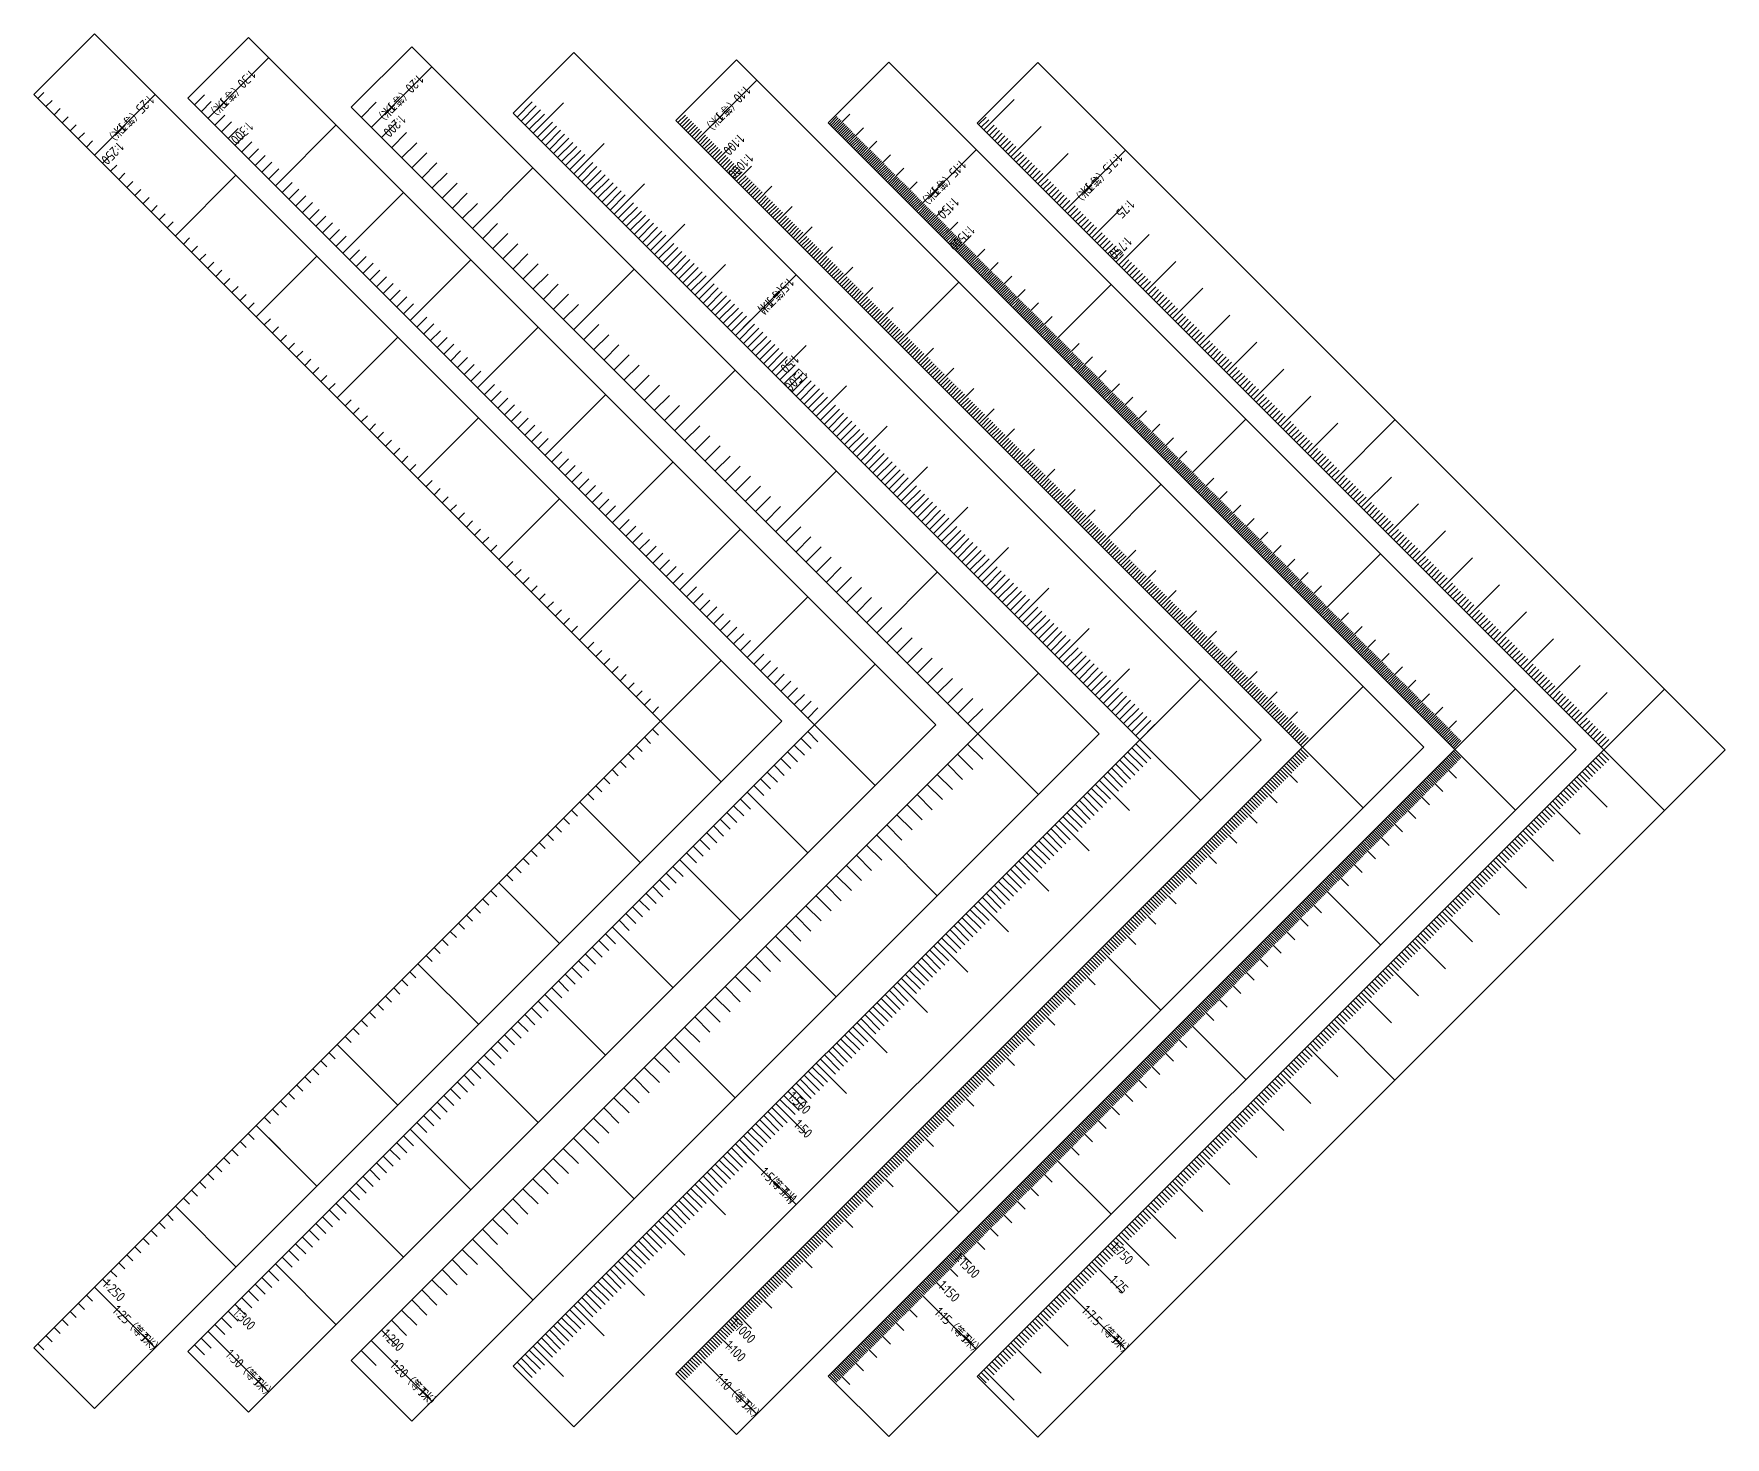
# Model space of a CAD drawing. Header units: millimetres. Extents: x 38046 to 69892, y 8139 to 15731.
# Drawn here: x 43748 to 44340, y 14938 to 15429 of the extents above; entities that cross this region are included whole.
import ezdxf

# ---------------------------------------------------------------- set-up
doc = ezdxf.new("R2010")
doc.units = ezdxf.units.MM
doc.header["$LTSCALE"] = 1000
doc.header["$MEASUREMENT"] = 0
doc.layers.get('0').update_dxf_attribs({"color": 3})
for name, color, linetype in [('PUB_TEXT', 3, 'Continuous'), ('图层1', 1, 'Continuous'), ('图层3', 253, 'Continuous')]:
    doc.layers.add(name, color=color, linetype=linetype)
doc.styles.get("Standard").update_dxf_attribs({"font": 'gbenor.shx', "bigfont": 'gbcbig.shx'})

msp = doc.modelspace()

# ---------------------------------------------------------------- texts
at = {"layer": 'PUB_TEXT'}
for s, height, rotation, p in [('1:30', 3.5, 225, (43823.89, 15416.52)), ('1:20', 3.5, 225, (43882.63, 15414.83)), ('1:25', 3.5, 225, (43788.35, 15407.68)), ('米）', 3.376, 225, (43813.11, 15405.74)), ('1', 3.5, 225, (43814.14, 15406.77)), ('（等于', 3.376, 225, (43819.36, 15411.99)), ('（等于', 3.376, 225, (43878.09, 15410.29)), ('（等于', 3.376, 225, (43992.81, 15406.87)), ('1:10', 3.5, 225, (43996.94, 15410.99)), ('（等于', 3.376, 225, (43783.82, 15403.15)), ('米）', 3.376, 225, (43871.85, 15404.05)), ('1:200', 3.5, 225, (43876.37, 15400.83)), ('1', 3.5, 225, (43872.88, 15405.08)), ('米）', 3.376, 225, (43986.57, 15400.62)), ('1', 3.5, 225, (43987.6, 15401.65)), ('米）', 3.376, 225, (43777.57, 15396.9)), ('1', 3.5, 225, (43778.6, 15397.93)), ('1:300', 3.5, 225, (43822.99, 15398.36)), ('1:100', 3.5, 225, (43994.86, 15394.08)), ('1:250', 3.5, 225, (43777.75, 15391.28)), ('1:1000', 3.5, 225, (43997.94, 15387.31)), ('1:15', 3.5, 225, (44072.36, 15385.01)), ('1:7.5', 3.5, 225, (44127.15, 15387.35)), ('（等于', 3.376, 225, (44068.23, 15380.88)), ('米）', 3.376, 225, (44115.75, 15375.95)), ('1', 3.5, 225, (44116.78, 15376.98)), ('（等于', 3.376, 225, (44122, 15382.2)), ('米）', 3.376, 225, (44061.99, 15374.64)), ('1', 3.5, 225, (44063.02, 15375.67)), ('1:150', 3.5, 225, (44069.83, 15371.89)), ('1:75', 3.5, 225, (44131.25, 15371.15)), ('1:1500', 3.5, 225, (44075.39, 15362.11)), ('1:750', 3.5, 225, (44130.32, 15358.17)), ('1:5(', 3.5, 225, (44012.17, 15343.77)), ('米', 3.38, 225, (44003.75, 15335.34)), ('1', 3.5, 225, (44004.78, 15336.37)), ('等于', 3.376, 225, (44008.25, 15339.85)), (')', 3.5, 225, (44002.01, 15333.6)), ('1:50', 3.5, 225, (44013.86, 15316.9)), ('1:500', 3.5, 225, (44016.8, 15312.04)), ('1:500', 3.5, 315, (44011.86, 15056.67)), ('1:50', 3.5, 315, (44013.86, 15046.87)), ('1:5(', 3.5, 315, (44002.03, 15030.14)), ('等于', 3.376, 315, (44005.95, 15026.23)), ('1', 3.5, 315, (44009.42, 15022.75)), ('米', 3.38, 315, (44010.46, 15021.72)), (')', 3.5, 315, (44012.19, 15019.98)), ('1:750', 3.5, 315, (44124.65, 15004.11)), ('1:1500', 3.5, 315, (44069.93, 15000.32)), ('1:250', 3.5, 315, (43772.07, 14991.15)), ('1:150', 3.5, 315, (44064.37, 14990.55)), ('1:75', 3.5, 315, (44124.3, 14992.41)), ('1:25', 3.5, 315, (43775.54, 14981.88)), ('1:300', 3.5, 315, (43817.66, 14981.09)), ('1:1000', 3.5, 315, (43991.62, 14977.46)), ('1:15', 3.5, 315, (44063.08, 14981.24)), ('1:7.5', 3.5, 315, (44114.54, 14981.87)), ('（等于', 3.376, 315, (43780.08, 14977.34)), ('1', 3.5, 315, (43785.29, 14972.13)), ('米）', 3.376, 315, (43786.32, 14971.1)), ('1:200', 3.5, 315, (43869.7, 14973.59)), ('（等于', 3.376, 315, (44067.21, 14977.12)), ('1', 3.5, 315, (44072.42, 14971.91)), ('（等于', 3.376, 315, (44119.7, 14976.71)), ('1', 3.5, 315, (44124.91, 14971.5)), ('1:30', 3.5, 315, (43815.05, 14966.45)), ('1:100', 3.5, 315, (43989.66, 14969.57)), ('米）', 3.376, 315, (44073.45, 14970.87)), ('米）', 3.376, 315, (44125.94, 14970.47)), ('（等于', 3.376, 315, (43819.59, 14961.91)), ('1:20', 3.5, 315, (43872.68, 14962.86)), ('1', 3.5, 315, (43824.8, 14956.7)), ('米）', 3.376, 315, (43825.83, 14955.67)), ('（等于', 3.376, 315, (43877.22, 14958.33)), ('1:10', 3.5, 315, (43986.27, 14958.12)), ('1', 3.5, 315, (43882.43, 14953.11)), ('米）', 3.376, 315, (43883.47, 14952.08)), ('（等于', 3.376, 315, (43990.4, 14954)), ('1', 3.5, 315, (43995.61, 14948.78)), ('米）', 3.376, 315, (43996.64, 14947.75))]:
    msp.add_text(s, height=height, rotation=rotation, dxfattribs=at).set_placement(p)

# ---------------------------------------------------------------- linework, layer by layer
for p, q in [((43809.27, 15399.2), (43830.48, 15420.41)), ((43866.39, 15396.01), (43887.61, 15417.22)), ((43979.99, 15391.36), (44001.2, 15412.57)), ((43769.58, 15386.36), (43790.79, 15407.58)), ((43832.84, 15375.63), (43854.05, 15396.84)), ((43832.84, 15375.63), (43854.05, 15396.84)), ((43987.06, 15384.28), (43992.36, 15389.59)), ((44056.8, 15367.05), (44078.02, 15388.26)), ((44108.97, 15366.86), (44130.18, 15388.08)), ((43901.75, 15360.65), (43922.96, 15381.87)), ((43901.75, 15360.65), (43922.96, 15381.87)), ((43994.13, 15377.21), (43999.43, 15382.52)), ((43797.86, 15358.08), (43819.07, 15379.29)), ((43856.41, 15352.06), (43877.63, 15373.27)), ((44001.2, 15370.14), (44006.5, 15375.45)), ((44008.27, 15363.07), (44013.57, 15368.37)), ((44015.34, 15356), (44020.65, 15361.3)), ((44022.41, 15348.93), (44027.72, 15354.23)), ((43826.14, 15329.79), (43847.36, 15351.01)), ((43879.98, 15328.48), (43901.2, 15349.7)), ((43937.1, 15325.3), (43958.32, 15346.51)), ((44029.48, 15341.86), (44034.79, 15347.16)), ((44036.56, 15334.79), (44041.86, 15340.09)), ((44050.7, 15320.64), (44071.91, 15341.86)), ((44050.7, 15320.64), (44071.91, 15341.86)), ((44103.94, 15319.91), (44125.16, 15341.12)), ((43826.14, 15329.79), (43834.63, 15338.28)), ((44043.63, 15327.72), (44048.93, 15333.02)), ((43854.43, 15301.51), (43875.64, 15322.72)), ((43903.55, 15304.91), (43924.77, 15326.13)), ((43903.55, 15304.91), (43924.77, 15326.13)), ((44057.77, 15313.57), (44063.07, 15318.88)), ((43972.46, 15289.94), (43993.67, 15311.16)), ((44064.84, 15306.5), (44070.14, 15311.81)), ((44071.91, 15299.43), (44077.21, 15304.74)), ((43927.12, 15281.34), (43948.34, 15302.56)), ((43882.71, 15273.23), (43903.93, 15294.44)), ((44078.98, 15292.36), (44084.28, 15297.66)), ((44151.08, 15272.77), (44172.3, 15293.98)), ((44203.25, 15272.58), (44224.46, 15293.8)), ((44086.05, 15285.29), (44091.36, 15290.59)), ((44093.12, 15278.22), (44098.43, 15283.52)), ((43950.69, 15257.77), (43971.91, 15278.99)), ((44007.81, 15254.59), (44029.03, 15275.8)), ((44007.81, 15254.59), (44029.03, 15275.8)), ((44100.19, 15271.15), (44105.5, 15276.45)), ((44107.27, 15264.08), (44112.57, 15269.38)), ((44121.41, 15249.93), (44142.62, 15271.15)), ((43911, 15244.94), (43932.21, 15266.15)), ((44114.34, 15257.01), (44119.64, 15262.31)), ((43911, 15244.94), (43919.48, 15253.43)), ((43974.26, 15234.2), (43995.48, 15255.42)), ((43974.26, 15234.2), (43995.48, 15255.42)), ((44128.48, 15242.86), (44133.78, 15248.17)), ((44198.22, 15225.63), (44219.44, 15246.84)), ((44043.17, 15219.23), (44064.38, 15240.44)), ((44135.55, 15235.79), (44140.85, 15241.1)), ((43939.28, 15216.66), (43960.5, 15237.87)), ((44142.62, 15228.72), (44147.92, 15234.02)), ((43997.83, 15210.63), (44019.05, 15231.85)), ((44149.69, 15221.65), (44155, 15226.95)), ((44156.76, 15214.58), (44162.07, 15219.88)), ((44163.83, 15207.51), (44169.14, 15212.81)), ((44170.91, 15200.44), (44176.21, 15205.74)), ((44177.98, 15193.37), (44183.28, 15198.67)), ((44185.05, 15186.29), (44190.35, 15191.6)), ((44185.05, 15172.15), (44190.35, 15166.85)), ((43997.83, 15163.49), (44019.05, 15142.28)), ((44177.98, 15165.08), (44183.28, 15159.78)), ((43939.28, 15160.09), (43960.5, 15138.88)), ((44170.91, 15158.01), (44176.21, 15152.71)), ((44163.83, 15150.94), (44169.14, 15145.64)), ((44043.17, 15148.52), (44064.38, 15127.31)), ((43974.26, 15139.92), (43995.48, 15118.71)), ((43974.26, 15139.92), (43995.48, 15118.71)), ((44156.76, 15143.87), (44162.07, 15138.56)), ((44149.69, 15136.8), (44155, 15131.49)), ((43911, 15131.8), (43919.48, 15123.32)), ((43911, 15131.8), (43932.21, 15110.59)), ((44142.62, 15129.73), (44147.92, 15124.42)), ((44198.22, 15131.35), (44219.44, 15110.13)), ((44135.55, 15122.66), (44140.85, 15117.35)), ((43950.69, 15116.35), (43971.91, 15095.14)), ((44128.48, 15115.58), (44133.78, 15110.28)), ((44007.81, 15113.17), (44029.03, 15091.95)), ((44007.81, 15113.17), (44029.03, 15091.95)), ((43882.71, 15103.52), (43903.93, 15082.31)), ((44121.41, 15108.51), (44142.62, 15087.3)), ((44114.34, 15101.44), (44119.64, 15096.14)), ((43927.12, 15092.78), (43948.34, 15071.57)), ((44107.27, 15094.37), (44112.57, 15089.07)), ((44100.19, 15087.3), (44105.5, 15082)), ((44093.12, 15080.23), (44098.43, 15074.93)), ((44151.08, 15084.2), (44172.3, 15062.99)), ((44203.25, 15084.02), (44224.46, 15062.81)), ((43854.43, 15075.24), (43875.64, 15054.02)), ((43972.46, 15077.81), (43993.67, 15056.6)), ((43903.55, 15069.21), (43924.77, 15048)), ((43903.55, 15069.21), (43924.77, 15048)), ((44086.05, 15073.16), (44091.36, 15067.85)), ((44078.98, 15066.09), (44084.28, 15060.78)), ((44071.91, 15059.02), (44077.21, 15053.71)), ((44064.84, 15051.94), (44070.14, 15046.64)), ((43826.14, 15046.95), (43834.63, 15038.47)), ((43826.14, 15046.95), (43847.36, 15025.74)), ((43879.98, 15045.64), (43901.2, 15024.43)), ((44057.77, 15044.87), (44063.07, 15039.57)), ((43937.1, 15042.45), (43958.32, 15021.24)), ((44050.7, 15037.8), (44071.91, 15016.59)), ((44050.7, 15037.8), (44071.91, 15016.59)), ((44103.94, 15037.06), (44125.16, 15015.85)), ((44043.63, 15030.73), (44048.93, 15025.43)), ((43856.41, 15022.07), (43877.63, 15000.86)), ((44036.56, 15023.66), (44041.86, 15018.36)), ((43797.86, 15018.67), (43819.07, 14997.45)), ((44029.48, 15016.59), (44034.79, 15011.29)), ((44022.41, 15009.52), (44027.72, 15004.21)), ((43901.75, 15007.1), (43922.96, 14985.89)), ((43901.75, 15007.1), (43922.96, 14985.89)), ((43832.84, 14998.5), (43854.05, 14977.29)), ((43832.84, 14998.5), (43854.05, 14977.29)), ((44015.34, 15002.45), (44020.65, 14997.14)), ((44008.27, 14995.38), (44013.57, 14990.07)), ((43769.58, 14990.38), (43790.79, 14969.17)), ((44001.2, 14988.3), (44006.5, 14983)), ((44056.8, 14989.92), (44078.02, 14968.71)), ((44108.97, 14989.74), (44130.18, 14968.53)), ((43994.13, 14981.23), (43999.43, 14975.93)), ((43809.27, 14974.93), (43830.48, 14953.72)), ((43987.06, 14974.16), (43992.36, 14968.86)), ((43866.39, 14971.74), (43887.61, 14950.53)), ((43979.99, 14967.09), (44001.2, 14945.88))]:
    msp.add_line(p, q)
for points in [[(44080.68, 15395.15), (44091.29, 15405.76)], [(43923.06, 15394.02), (43933.67, 15404.62)], [(43923.06, 15394.02), (43933.67, 15404.62)], [(43923.06, 15394.02), (43933.67, 15404.62)], [(44028.52, 15395.33), (44033.82, 15400.64)], [(44033.23, 15390.62), (44038.54, 15395.92)], [(44090.11, 15385.72), (44100.72, 15396.33)], [(43937.21, 15379.87), (43947.81, 15390.48)], [(43937.21, 15379.87), (43947.81, 15390.48)], [(43937.21, 15379.87), (43947.81, 15390.48)], [(44037.95, 15385.9), (44043.25, 15391.21)], [(44108.97, 15366.86), (44130.18, 15388.08)], [(44042.66, 15381.19), (44047.96, 15386.49)], [(44047.38, 15376.48), (44052.68, 15381.78)], [(44099.54, 15376.29), (44110.15, 15386.9)], [(43797.86, 15358.08), (43819.07, 15379.29)], [(43951.35, 15365.73), (43961.95, 15376.34)], [(43951.35, 15365.73), (43961.95, 15376.34)], [(44052.09, 15371.76), (44057.39, 15377.07)], [(44061.52, 15362.33), (44066.82, 15367.64)], [(44118.4, 15357.44), (44129, 15368.04)], [(43965.49, 15351.59), (43976.1, 15362.2)], [(44066.23, 15357.62), (44071.53, 15362.92)], [(44070.95, 15352.91), (44076.25, 15358.21)], [(44127.82, 15348.01), (44138.43, 15358.62)], [(44075.66, 15348.19), (44080.96, 15353.49)], [(43879.98, 15328.48), (43901.2, 15349.7)], [(43979.63, 15337.45), (43990.24, 15348.05)], [(44080.37, 15343.48), (44085.68, 15348.78)], [(44137.25, 15338.58), (44147.86, 15349.19)], [(43993.77, 15323.31), (44014.99, 15344.52)], [(44085.09, 15338.76), (44090.39, 15344.07)], [(44103.94, 15319.91), (44125.16, 15341.12)], [(44089.8, 15334.05), (44095.1, 15339.35)], [(44094.52, 15329.34), (44099.82, 15334.64)], [(44146.68, 15329.15), (44157.29, 15339.76)], [(43993.77, 15323.31), (43999.08, 15328.61)], [(43993.77, 15323.31), (43999.08, 15328.61)], [(43993.77, 15323.31), (43999.08, 15328.61)], [(43993.77, 15323.31), (43999.08, 15328.61)], [(44099.23, 15324.62), (44104.53, 15329.92)], [(44156.11, 15319.72), (44166.71, 15330.33)], [(44007.92, 15309.16), (44018.52, 15319.77)], [(44007.92, 15309.16), (44018.52, 15319.77)], [(44007.92, 15309.16), (44018.52, 15319.77)], [(44007.92, 15309.16), (44018.52, 15319.77)], [(44007.92, 15309.16), (44018.52, 15319.77)], [(44007.92, 15309.16), (44018.52, 15319.77)], [(44007.92, 15309.16), (44018.52, 15319.77)], [(44007.92, 15309.16), (44018.52, 15319.77)], [(44007.92, 15309.16), (44018.52, 15319.77)], [(44108.66, 15315.19), (44113.96, 15320.5)], [(44165.54, 15310.3), (44176.14, 15320.9)], [(43972.46, 15289.94), (43993.67, 15311.16)], [(44113.37, 15310.48), (44118.67, 15315.78)], [(44118.09, 15305.77), (44123.39, 15311.07)], [(44174.96, 15300.87), (44185.57, 15311.47)], [(44022.06, 15295.02), (44032.67, 15305.63)], [(44022.06, 15295.02), (44032.67, 15305.63)], [(44022.06, 15295.02), (44032.67, 15305.63)], [(44022.06, 15295.02), (44032.67, 15305.63)], [(44022.06, 15295.02), (44032.67, 15305.63)], [(44122.8, 15301.05), (44128.1, 15306.35)], [(44127.51, 15296.34), (44132.82, 15301.64)], [(44184.39, 15291.44), (44195, 15302.05)], [(43882.71, 15273.23), (43903.93, 15294.44)], [(44132.23, 15291.62), (44137.53, 15296.93)], [(44151.08, 15272.77), (44172.3, 15293.98)], [(44203.25, 15272.58), (44224.46, 15293.8)], [(44036.2, 15280.88), (44046.81, 15291.49)], [(44036.2, 15280.88), (44046.81, 15291.49)], [(44036.2, 15280.88), (44046.81, 15291.49)], [(44036.2, 15280.88), (44046.81, 15291.49)], [(44036.2, 15280.88), (44046.81, 15291.49)], [(44036.2, 15280.88), (44046.81, 15291.49)], [(44036.2, 15280.88), (44046.81, 15291.49)], [(44036.2, 15280.88), (44046.81, 15291.49)], [(44136.94, 15286.91), (44142.25, 15292.21)], [(44141.66, 15282.19), (44146.96, 15287.5)], [(44193.82, 15282.01), (44204.43, 15292.62)], [(44146.37, 15277.48), (44151.67, 15282.78)], [(43950.69, 15257.77), (43971.91, 15278.99)], [(44050.34, 15266.74), (44060.95, 15277.34)], [(44050.34, 15266.74), (44060.95, 15277.34)], [(44050.34, 15266.74), (44060.95, 15277.34)], [(44050.34, 15266.74), (44060.95, 15277.34)], [(44155.8, 15268.05), (44161.1, 15273.36)], [(44212.68, 15263.16), (44223.28, 15273.76)], [(44064.49, 15252.59), (44075.09, 15263.2)], [(44064.49, 15252.59), (44075.09, 15263.2)], [(44064.49, 15252.59), (44075.09, 15263.2)], [(44160.51, 15263.34), (44165.82, 15268.64)], [(44165.23, 15258.62), (44170.53, 15263.93)], [(44222.1, 15253.73), (44232.71, 15264.33)], [(44169.94, 15253.91), (44175.24, 15259.21)], [(44174.65, 15249.2), (44179.96, 15254.5)], [(44231.53, 15244.3), (44242.14, 15254.91)], [(44078.63, 15238.45), (44089.23, 15249.06)], [(44078.63, 15238.45), (44089.23, 15249.06)], [(44078.63, 15238.45), (44089.23, 15249.06)], [(44078.63, 15238.45), (44089.23, 15249.06)], [(44078.63, 15238.45), (44089.23, 15249.06)], [(44078.63, 15238.45), (44089.23, 15249.06)], [(44179.37, 15244.48), (44184.67, 15249.79)], [(44198.22, 15225.63), (44219.44, 15246.84)], [(44240.96, 15234.87), (44251.57, 15245.48)], [(44184.08, 15239.77), (44189.39, 15245.07)], [(44188.8, 15235.05), (44194.1, 15240.36)], [(44092.77, 15224.31), (44103.38, 15234.92)], [(44092.77, 15224.31), (44103.38, 15234.92)], [(44092.77, 15224.31), (44103.38, 15234.92)], [(44092.77, 15224.31), (44103.38, 15234.92)], [(44193.51, 15230.34), (44198.81, 15235.64)], [(44250.39, 15225.44), (44260.99, 15236.05)], [(44202.94, 15220.91), (44208.24, 15226.22)], [(44259.82, 15216.02), (44270.42, 15226.62)], [(44106.91, 15210.17), (44117.52, 15220.77)], [(44106.91, 15210.17), (44117.52, 15220.77)], [(44106.91, 15210.17), (44117.52, 15220.77)], [(44106.91, 15210.17), (44117.52, 15220.77)], [(44207.65, 15216.2), (44212.96, 15221.5)], [(44212.37, 15211.48), (44217.67, 15216.79)], [(44269.24, 15206.59), (44279.85, 15217.19)], [(44217.08, 15206.77), (44222.38, 15212.07)], [(43967.57, 15188.37), (43988.78, 15209.59)], [(44021.4, 15187.06), (44042.62, 15208.28)], [(44078.53, 15183.88), (44099.74, 15205.09)], [(44121.05, 15196.03), (44131.66, 15206.63)], [(44121.05, 15196.03), (44131.66, 15206.63)], [(44121.05, 15196.03), (44131.66, 15206.63)], [(44221.79, 15202.06), (44227.1, 15207.36)], [(44278.67, 15197.16), (44289.28, 15207.77)], [(44135.2, 15181.88), (44156.41, 15203.1)], [(44192.12, 15179.22), (44213.33, 15200.44)], [(44226.51, 15197.34), (44231.81, 15202.65)], [(44245.36, 15178.49), (44266.58, 15199.7)], [(44288.1, 15187.73), (44298.71, 15198.34)], [(44297.53, 15178.3), (44318.74, 15199.52)], [(44231.22, 15192.63), (44236.53, 15197.93)], [(44235.94, 15187.91), (44241.24, 15193.22)], [(43967.57, 15188.37), (43988.78, 15167.16)], [(44021.4, 15187.06), (44042.62, 15165.85)], [(44135.2, 15181.88), (44140.5, 15187.19)], [(44240.65, 15183.2), (44245.95, 15188.5)], [(44078.53, 15183.88), (44099.74, 15162.66)], [(44135.2, 15181.88), (44156.41, 15160.67)], [(44135.2, 15181.88), (44140.5, 15176.58)], [(44192.12, 15179.22), (44213.33, 15158.01)], [(44245.36, 15178.49), (44266.58, 15157.27)], [(44297.53, 15178.3), (44318.74, 15157.09)], [(44235.94, 15169.06), (44241.24, 15163.75)], [(44240.65, 15173.77), (44245.95, 15168.47)], [(44288.1, 15168.87), (44298.71, 15158.27)], [(44121.05, 15167.74), (44131.66, 15157.14)], [(44121.05, 15167.74), (44131.66, 15157.14)], [(44121.05, 15167.74), (44131.66, 15157.14)], [(44231.22, 15164.34), (44236.53, 15159.04)], [(44226.51, 15159.63), (44231.81, 15154.33)], [(44278.67, 15159.45), (44289.28, 15148.84)], [(44106.91, 15153.6), (44117.52, 15142.99)], [(44106.91, 15153.6), (44117.52, 15142.99)], [(44106.91, 15153.6), (44117.52, 15142.99)], [(44106.91, 15153.6), (44117.52, 15142.99)], [(44221.79, 15154.92), (44227.1, 15149.61)], [(44212.37, 15145.49), (44217.67, 15140.18)], [(44217.08, 15150.2), (44222.38, 15144.9)], [(44269.24, 15150.02), (44279.85, 15139.41)], [(44092.77, 15139.46), (44103.38, 15128.85)], [(44092.77, 15139.46), (44103.38, 15128.85)], [(44092.77, 15139.46), (44103.38, 15128.85)], [(44092.77, 15139.46), (44103.38, 15128.85)], [(44207.65, 15140.77), (44212.96, 15135.47)], [(44259.82, 15140.59), (44270.42, 15129.98)], [(44202.94, 15136.06), (44208.24, 15130.76)], [(44198.22, 15131.35), (44219.44, 15110.13)], [(44250.39, 15131.16), (44260.99, 15120.56)], [(44078.63, 15125.32), (44089.23, 15114.71)], [(44078.63, 15125.32), (44089.23, 15114.71)], [(44078.63, 15125.32), (44089.23, 15114.71)], [(44078.63, 15125.32), (44089.23, 15114.71)], [(44078.63, 15125.32), (44089.23, 15114.71)], [(44078.63, 15125.32), (44089.23, 15114.71)], [(44188.8, 15121.92), (44194.1, 15116.61)], [(44193.51, 15126.63), (44198.81, 15121.33)], [(44240.96, 15121.73), (44251.57, 15111.13)], [(43950.69, 15116.35), (43971.91, 15095.14)], [(44184.08, 15117.2), (44189.39, 15111.9)], [(44064.49, 15111.17), (44075.09, 15100.57)], [(44064.49, 15111.17), (44075.09, 15100.57)], [(44064.49, 15111.17), (44075.09, 15100.57)], [(44179.37, 15112.49), (44184.67, 15107.19)], [(44231.53, 15112.31), (44242.14, 15101.7)], [(43882.71, 15103.52), (43903.93, 15082.31)], [(44174.65, 15107.78), (44179.96, 15102.47)], [(44165.23, 15098.35), (44170.53, 15093.04)], [(44169.94, 15103.06), (44175.24, 15097.76)], [(44222.1, 15102.88), (44232.71, 15092.27)], [(44050.34, 15097.03), (44060.95, 15086.42)], [(44050.34, 15097.03), (44060.95, 15086.42)], [(44050.34, 15097.03), (44060.95, 15086.42)], [(44050.34, 15097.03), (44060.95, 15086.42)], [(44160.51, 15093.63), (44165.82, 15088.33)], [(44212.68, 15093.45), (44223.28, 15082.84)], [(44155.8, 15088.92), (44161.1, 15083.62)], [(44036.2, 15082.89), (44046.81, 15072.28)], [(44036.2, 15082.89), (44046.81, 15072.28)], [(44036.2, 15082.89), (44046.81, 15072.28)], [(44036.2, 15082.89), (44046.81, 15072.28)], [(44036.2, 15082.89), (44046.81, 15072.28)], [(44036.2, 15082.89), (44046.81, 15072.28)], [(44036.2, 15082.89), (44046.81, 15072.28)], [(44036.2, 15082.89), (44046.81, 15072.28)], [(44151.08, 15084.2), (44172.3, 15062.99)], [(44203.25, 15084.02), (44224.46, 15062.81)], [(43972.46, 15077.81), (43993.67, 15056.6)], [(44141.66, 15074.78), (44146.96, 15069.47)], [(44146.37, 15079.49), (44151.67, 15074.19)], [(44193.82, 15074.59), (44204.43, 15063.99)], [(44022.06, 15068.75), (44032.67, 15058.14)], [(44022.06, 15068.75), (44032.67, 15058.14)], [(44022.06, 15068.75), (44032.67, 15058.14)], [(44022.06, 15068.75), (44032.67, 15058.14)], [(44022.06, 15068.75), (44032.67, 15058.14)], [(44136.94, 15070.06), (44142.25, 15064.76)], [(44132.23, 15065.35), (44137.53, 15060.05)], [(44184.39, 15065.17), (44195, 15054.56)], [(44127.51, 15060.63), (44132.82, 15055.33)], [(44007.92, 15054.6), (44018.52, 15044)], [(44007.92, 15054.6), (44018.52, 15044)], [(44007.92, 15054.6), (44018.52, 15044)], [(44007.92, 15054.6), (44018.52, 15044)], [(44007.92, 15054.6), (44018.52, 15044)], [(44007.92, 15054.6), (44018.52, 15044)], [(44007.92, 15054.6), (44018.52, 15044)], [(44007.92, 15054.6), (44018.52, 15044)], [(44007.92, 15054.6), (44018.52, 15044)], [(44118.09, 15051.21), (44123.39, 15045.9)], [(44122.8, 15055.92), (44128.1, 15050.62)], [(44174.96, 15055.74), (44185.57, 15045.13)], [(43879.98, 15045.64), (43901.2, 15024.43)], [(44113.37, 15046.49), (44118.67, 15041.19)], [(44165.54, 15046.31), (44176.14, 15035.7)], [(43993.77, 15040.46), (44014.99, 15019.25)], [(43993.77, 15040.46), (43999.08, 15035.16)], [(43993.77, 15040.46), (43999.08, 15035.16)], [(43993.77, 15040.46), (43999.08, 15035.16)], [(43993.77, 15040.46), (43999.08, 15035.16)], [(44108.66, 15041.78), (44113.96, 15036.48)], [(44103.94, 15037.06), (44125.16, 15015.85)], [(44156.11, 15036.88), (44166.71, 15026.28)], [(44094.52, 15027.64), (44099.82, 15022.33)], [(44099.23, 15032.35), (44104.53, 15027.05)], [(44146.68, 15027.45), (44157.29, 15016.85)], [(43979.63, 15026.32), (43990.24, 15015.71)], [(44089.8, 15022.92), (44095.1, 15017.62)], [(43797.86, 15018.67), (43819.07, 14997.45)], [(44085.09, 15018.21), (44090.39, 15012.91)], [(44137.25, 15018.03), (44147.86, 15007.42)], [(43965.49, 15012.18), (43976.1, 15001.57)], [(44075.66, 15008.78), (44080.96, 15003.48)], [(44080.37, 15013.49), (44085.68, 15008.19)], [(44070.95, 15004.07), (44076.25, 14998.76)], [(44127.82, 15008.6), (44138.43, 14997.99)], [(43951.35, 14998.04), (43961.95, 14987.43)], [(43951.35, 14998.04), (43961.95, 14987.43)], [(44066.23, 14999.35), (44071.53, 14994.05)], [(44118.4, 14999.17), (44129, 14988.56)], [(44061.52, 14994.64), (44066.82, 14989.33)], [(44052.09, 14985.21), (44057.39, 14979.91)], [(44108.97, 14989.74), (44130.18, 14968.53)], [(43937.21, 14983.89), (43947.81, 14973.29)], [(43937.21, 14983.89), (43947.81, 14973.29)], [(43937.21, 14983.89), (43947.81, 14973.29)], [(44047.38, 14980.5), (44052.68, 14975.19)], [(44099.54, 14980.31), (44110.15, 14969.71)], [(44042.66, 14975.78), (44047.96, 14970.48)], [(43923.06, 14969.75), (43933.67, 14959.15)], [(43923.06, 14969.75), (43933.67, 14959.15)], [(43923.06, 14969.75), (43933.67, 14959.15)], [(44037.95, 14971.07), (44043.25, 14965.76)], [(44090.11, 14970.89), (44100.72, 14960.28)], [(44028.52, 14961.64), (44033.82, 14956.34)], [(44033.23, 14966.35), (44038.54, 14961.05)], [(44080.68, 14961.46), (44091.29, 14950.85)]]:
    msp.add_lwpolyline(points)
at = {"layer": '图层1'}
for points in [[(43967.57, 15188.37), (43748.36, 15407.58), (43769.58, 15428.79), (44009.99, 15188.37), (43769.58, 14947.96), (43748.36, 14969.17), (43967.57, 15188.37)], [(44021.4, 15187.06), (43802.2, 15406.27), (43823.41, 15427.48), (44063.83, 15187.06), (43823.41, 14946.65), (43802.2, 14967.86), (44021.4, 15187.06)], [(44078.53, 15183.88), (43859.32, 15403.08), (43880.54, 15424.29), (44120.95, 15183.88), (43880.54, 14943.46), (43859.32, 14964.67), (44078.53, 15183.88)], [(44135.2, 15181.88), (43915.99, 15401.09), (43937.21, 15422.3), (44177.62, 15181.88), (43937.21, 14941.47), (43915.99, 14962.68), (44135.2, 15181.88)], [(44192.12, 15179.22), (43972.92, 15398.43), (43994.13, 15419.64), (44234.54, 15179.22), (43994.13, 14938.81), (43972.92, 14960.02), (44192.12, 15179.22)], [(44245.36, 15178.49), (44026.16, 15397.69), (44047.38, 15418.9), (44287.79, 15178.49), (44047.38, 14938.07), (44026.16, 14959.28), (44245.36, 15178.49)], [(44297.53, 15178.3), (44078.33, 15397.51), (44099.54, 15418.72), (44339.96, 15178.3), (44099.54, 14937.89), (44078.33, 14959.1), (44297.53, 15178.3)]]:
    msp.add_lwpolyline(points, dxfattribs=at)
at = {"layer": '图层3'}
for p, q in [((43749.78, 15406.16), (43751.9, 15408.28)), ((43752.61, 15403.33), (43754.73, 15405.45)), ((43804.56, 15403.91), (43808.09, 15407.45)), ((43806.91, 15401.55), (43810.45, 15405.09)), ((43755.43, 15400.5), (43757.56, 15402.63)), ((43758.26, 15397.68), (43760.38, 15399.8)), ((43811.63, 15396.84), (43815.16, 15400.37)), ((43862.86, 15399.54), (43868.16, 15404.85)), ((43973.62, 15397.72), (43976.27, 15400.37)), ((43974.33, 15397.01), (43976.98, 15399.66)), ((43761.09, 15394.85), (43763.21, 15396.97)), ((43763.92, 15392.02), (43766.04, 15394.14)), ((43813.99, 15394.48), (43817.52, 15398.02)), ((43816.34, 15392.12), (43819.88, 15395.66)), ((43818.7, 15389.77), (43822.24, 15393.3)), ((43869.93, 15392.47), (43875.23, 15397.78)), ((43873.46, 15388.94), (43878.77, 15394.24)), ((43975.04, 15396.31), (43977.69, 15398.96)), ((43975.74, 15395.6), (43978.4, 15398.25)), ((43976.45, 15394.89), (43979.1, 15397.54)), ((43977.16, 15394.18), (43979.81, 15396.84)), ((43977.87, 15393.48), (43980.52, 15396.13)), ((43977.87, 15393.48), (43980.52, 15396.13)), ((43978.57, 15392.77), (43981.22, 15395.42)), ((43978.57, 15392.77), (43981.22, 15395.42)), ((43979.28, 15392.06), (43981.93, 15394.71)), ((43979.28, 15392.06), (43981.93, 15394.71)), ((43980.69, 15390.65), (43983.35, 15393.3)), ((43766.75, 15389.19), (43768.87, 15391.31)), ((43821.06, 15387.41), (43824.59, 15390.95)), ((43823.41, 15385.05), (43826.95, 15388.59)), ((43877, 15385.4), (43882.3, 15390.71)), ((43981.4, 15389.94), (43984.05, 15392.59)), ((43982.11, 15389.23), (43984.76, 15391.89)), ((43982.81, 15388.53), (43985.47, 15391.18)), ((43983.52, 15387.82), (43986.17, 15390.47)), ((43984.23, 15387.11), (43986.88, 15389.76)), ((43984.94, 15386.41), (43987.59, 15389.06)), ((43985.64, 15385.7), (43988.29, 15388.35)), ((43986.35, 15384.99), (43989, 15387.64)), ((43772.4, 15383.53), (43774.53, 15385.66)), ((43775.23, 15380.71), (43777.35, 15382.83)), ((43825.77, 15382.7), (43829.31, 15386.23)), ((43828.13, 15380.34), (43831.66, 15383.87)), ((43830.48, 15377.98), (43834.02, 15381.52)), ((43880.54, 15381.87), (43885.84, 15387.17)), ((43884.07, 15378.33), (43889.37, 15383.63)), ((43987.76, 15383.58), (43990.42, 15386.23)), ((43988.47, 15382.87), (43991.12, 15385.52)), ((43989.18, 15382.16), (43991.83, 15384.81)), ((43989.89, 15381.46), (43992.54, 15384.11)), ((43990.59, 15380.75), (43993.24, 15383.4)), ((43991.3, 15380.04), (43993.95, 15382.69)), ((43992.01, 15379.33), (43994.66, 15381.99)), ((43778.06, 15377.88), (43780.18, 15380)), ((43780.89, 15375.05), (43783.01, 15377.17)), ((43835.2, 15373.27), (43838.73, 15376.8)), ((43887.61, 15374.8), (43892.91, 15380.1)), ((43891.14, 15371.26), (43896.45, 15376.56)), ((43992.71, 15378.63), (43995.37, 15381.28)), ((43993.42, 15377.92), (43996.07, 15380.57)), ((43994.84, 15376.51), (43997.49, 15379.16)), ((43995.54, 15375.8), (43998.19, 15378.45)), ((43996.25, 15375.09), (43998.9, 15377.74)), ((43996.96, 15374.39), (43999.61, 15377.04)), ((43997.66, 15373.68), (44000.32, 15376.33)), ((43998.37, 15372.97), (44001.02, 15375.62)), ((43783.72, 15372.22), (43785.84, 15374.34)), ((43786.55, 15369.39), (43788.67, 15371.51)), ((43837.56, 15370.91), (43841.09, 15374.45)), ((43839.91, 15368.55), (43843.45, 15372.09)), ((43842.27, 15366.2), (43845.81, 15369.73)), ((43894.68, 15367.72), (43899.98, 15373.03)), ((43999.08, 15372.26), (44001.73, 15374.92)), ((43999.79, 15371.56), (44002.44, 15374.21)), ((44000.49, 15370.85), (44003.14, 15373.5)), ((44001.91, 15369.44), (44004.56, 15372.09)), ((44002.61, 15368.73), (44005.27, 15371.38)), ((44003.32, 15368.02), (44005.97, 15370.67)), ((44004.03, 15367.31), (44006.68, 15369.97)), ((43789.38, 15366.56), (43791.5, 15368.68)), ((43792.2, 15363.74), (43794.33, 15365.86)), ((43844.63, 15363.84), (43848.16, 15367.38)), ((43846.98, 15361.48), (43850.52, 15365.02)), ((43898.21, 15364.19), (43903.52, 15369.49)), ((44004.74, 15366.61), (44007.39, 15369.26)), ((44005.44, 15365.9), (44008.09, 15368.55)), ((44006.15, 15365.19), (44008.8, 15367.84)), ((44006.86, 15364.49), (44009.51, 15367.14)), ((44007.56, 15363.78), (44010.22, 15366.43)), ((44008.98, 15362.36), (44011.63, 15365.02)), ((44009.68, 15361.66), (44012.34, 15364.31)), ((43795.03, 15360.91), (43797.15, 15363.03)), ((43849.34, 15359.13), (43852.88, 15362.66)), ((43851.7, 15356.77), (43855.23, 15360.3)), ((43854.05, 15354.41), (43857.59, 15357.95)), ((43905.28, 15357.12), (43910.59, 15362.42)), ((43908.82, 15353.58), (43914.12, 15358.89)), ((44010.39, 15360.95), (44013.04, 15363.6)), ((44011.1, 15360.24), (44013.75, 15362.89)), ((44011.81, 15359.54), (44014.46, 15362.19)), ((44012.51, 15358.83), (44015.17, 15361.48)), ((44013.22, 15358.12), (44015.87, 15360.77)), ((44013.93, 15357.41), (44016.58, 15360.07)), ((44014.63, 15356.71), (44017.29, 15359.36)), ((44016.05, 15355.29), (44018.7, 15357.94)), ((43800.69, 15355.25), (43802.81, 15357.37)), ((43803.52, 15352.42), (43805.64, 15354.54)), ((43858.77, 15349.7), (43862.3, 15353.23)), ((43912.36, 15350.05), (43917.66, 15355.35)), ((43915.89, 15346.51), (43921.19, 15351.81)), ((44016.76, 15354.59), (44019.41, 15357.24)), ((44017.46, 15353.88), (44020.11, 15356.53)), ((44018.17, 15353.17), (44020.82, 15355.82)), ((44018.88, 15352.46), (44021.53, 15355.12)), ((44019.58, 15351.76), (44022.24, 15354.41)), ((44020.29, 15351.05), (44022.94, 15353.7)), ((44021, 15350.34), (44023.65, 15353)), ((44021.71, 15349.64), (44024.36, 15352.29)), ((43806.35, 15349.59), (43808.47, 15351.71)), ((43809.17, 15346.76), (43811.3, 15348.89)), ((43812, 15343.94), (43814.12, 15346.06)), ((43861.13, 15347.34), (43864.66, 15350.88)), ((43863.48, 15344.98), (43867.02, 15348.52)), ((43865.84, 15342.63), (43869.38, 15346.16)), ((43919.43, 15342.98), (43924.73, 15348.28)), ((44023.12, 15348.22), (44025.77, 15350.87)), ((44023.83, 15347.51), (44026.48, 15350.17)), ((44024.53, 15346.81), (44027.19, 15349.46)), ((44025.24, 15346.1), (44027.89, 15348.75)), ((44025.95, 15345.39), (44028.6, 15348.05)), ((44026.66, 15344.69), (44029.31, 15347.34)), ((44027.36, 15343.98), (44030.01, 15346.63)), ((44028.07, 15343.27), (44030.72, 15345.92)), ((43814.83, 15341.11), (43816.95, 15343.23)), ((43817.66, 15338.28), (43819.78, 15340.4)), ((43868.2, 15340.27), (43871.73, 15343.81)), ((43870.55, 15337.91), (43874.09, 15341.45)), ((43922.96, 15339.44), (43928.27, 15344.74)), ((43926.5, 15335.9), (43931.8, 15341.21)), ((44028.78, 15342.57), (44031.43, 15345.22)), ((44030.19, 15341.15), (44032.84, 15343.8)), ((44030.9, 15340.44), (44033.55, 15343.1)), ((44031.61, 15339.74), (44034.26, 15342.39)), ((44032.31, 15339.03), (44034.96, 15341.68)), ((44033.02, 15338.32), (44035.67, 15340.97)), ((44033.73, 15337.62), (44036.38, 15340.27)), ((43820.49, 15335.45), (43822.61, 15337.57)), ((43823.32, 15332.62), (43825.44, 15334.74)), ((43872.91, 15335.56), (43876.45, 15339.09)), ((43875.27, 15333.2), (43878.8, 15336.73)), ((43877.63, 15330.84), (43881.16, 15334.38)), ((43930.03, 15332.37), (43935.34, 15337.67)), ((43933.57, 15328.83), (43938.87, 15334.14)), ((44034.43, 15336.91), (44037.09, 15339.56)), ((44035.14, 15336.2), (44037.79, 15338.85)), ((44035.85, 15335.49), (44038.5, 15338.15)), ((44037.26, 15334.08), (44039.91, 15336.73)), ((44037.97, 15333.37), (44040.62, 15336.02)), ((44038.68, 15332.67), (44041.33, 15335.32)), ((44039.38, 15331.96), (44042.04, 15334.61)), ((43828.97, 15326.97), (43831.09, 15329.09)), ((43882.34, 15326.13), (43885.87, 15329.66)), ((44040.09, 15331.25), (44042.74, 15333.9)), ((44040.8, 15330.54), (44043.45, 15333.2)), ((44041.5, 15329.84), (44044.16, 15332.49)), ((44042.21, 15329.13), (44044.86, 15331.78)), ((44042.92, 15328.42), (44045.57, 15331.07)), ((44044.33, 15327.01), (44046.98, 15329.66)), ((44044.33, 15327.01), (44046.98, 15329.66)), ((44045.04, 15326.3), (44047.69, 15328.95)), ((44045.04, 15326.3), (44047.69, 15328.95)), ((44045.75, 15325.59), (44048.4, 15328.25)), ((44045.75, 15325.59), (44048.4, 15328.25)), ((43831.8, 15324.14), (43833.92, 15326.26)), ((43834.63, 15321.31), (43836.75, 15323.43)), ((43884.7, 15323.77), (43888.23, 15327.31)), ((43887.05, 15321.41), (43890.59, 15324.95)), ((43889.41, 15319.06), (43892.95, 15322.59)), ((43940.64, 15321.76), (43945.94, 15327.07)), ((43944.18, 15318.23), (43949.48, 15323.53)), ((44046.45, 15324.89), (44049.11, 15327.54)), ((44046.45, 15324.89), (44049.11, 15327.54)), ((44047.16, 15324.18), (44049.81, 15326.83)), ((44047.16, 15324.18), (44049.81, 15326.83)), ((44047.87, 15323.47), (44050.52, 15326.12)), ((44047.87, 15323.47), (44050.52, 15326.12)), ((44048.58, 15322.77), (44051.23, 15325.42)), ((44048.58, 15322.77), (44051.23, 15325.42)), ((44049.28, 15322.06), (44051.93, 15324.71)), ((44049.28, 15322.06), (44051.93, 15324.71)), ((44049.99, 15321.35), (44052.64, 15324)), ((44049.99, 15321.35), (44052.64, 15324)), ((44051.4, 15319.94), (44054.06, 15322.59)), ((44051.4, 15319.94), (44054.06, 15322.59)), ((43837.46, 15318.48), (43839.58, 15320.6)), ((43840.29, 15315.65), (43842.41, 15317.77)), ((43891.77, 15316.7), (43895.3, 15320.24)), ((43894.12, 15314.34), (43897.66, 15317.88)), ((43947.71, 15314.69), (43953.01, 15319.99)), ((43951.25, 15311.16), (43956.55, 15316.46)), ((44052.11, 15319.23), (44054.76, 15321.88)), ((44052.11, 15319.23), (44054.76, 15321.88)), ((44052.82, 15318.52), (44055.47, 15321.18)), ((44052.82, 15318.52), (44055.47, 15321.18)), ((44053.53, 15317.82), (44056.18, 15320.47)), ((44054.23, 15317.11), (44056.88, 15319.76)), ((44054.94, 15316.4), (44057.59, 15319.05)), ((44055.65, 15315.7), (44058.3, 15318.35)), ((44056.35, 15314.99), (44059.01, 15317.64)), ((44057.06, 15314.28), (44059.71, 15316.93)), ((43843.12, 15312.82), (43845.24, 15314.94)), ((43845.94, 15309.99), (43848.07, 15312.12)), ((43896.48, 15311.99), (43900.02, 15315.52)), ((43898.84, 15309.63), (43902.37, 15313.16)), ((43901.2, 15307.27), (43904.73, 15310.81)), ((43954.78, 15307.62), (43960.09, 15312.92)), ((44058.48, 15312.87), (44061.13, 15315.52)), ((44059.18, 15312.16), (44061.83, 15314.81)), ((44059.89, 15311.45), (44062.54, 15314.1)), ((44060.6, 15310.75), (44063.25, 15313.4)), ((44061.3, 15310.04), (44063.96, 15312.69)), ((44062.01, 15309.33), (44064.66, 15311.98)), ((44062.72, 15308.62), (44065.37, 15311.28)), ((44063.43, 15307.92), (44066.08, 15310.57)), ((43848.77, 15307.17), (43850.89, 15309.29)), ((43851.6, 15304.34), (43853.72, 15306.46)), ((43905.91, 15302.56), (43909.44, 15306.09)), ((43958.32, 15304.08), (43963.62, 15309.39)), ((43961.85, 15300.55), (43967.16, 15305.85)), ((44064.13, 15307.21), (44066.78, 15309.86)), ((44065.55, 15305.8), (44068.2, 15308.45)), ((44066.25, 15305.09), (44068.91, 15307.74)), ((44066.96, 15304.38), (44069.61, 15307.03)), ((44067.67, 15303.67), (44070.32, 15306.33)), ((44068.37, 15302.97), (44071.03, 15305.62)), ((44069.08, 15302.26), (44071.73, 15304.91)), ((43857.26, 15298.68), (43859.38, 15300.8)), ((43908.27, 15300.2), (43911.8, 15303.74)), ((43910.62, 15297.84), (43914.16, 15301.38)), ((43912.98, 15295.49), (43916.52, 15299.02)), ((43965.39, 15297.01), (43970.69, 15302.32)), ((43968.92, 15293.48), (43974.23, 15298.78)), ((44069.79, 15301.55), (44072.44, 15304.2)), ((44070.5, 15300.85), (44073.15, 15303.5)), ((44071.2, 15300.14), (44073.85, 15302.79)), ((44072.62, 15298.72), (44075.27, 15301.38)), ((44073.32, 15298.02), (44075.98, 15300.67)), ((44074.03, 15297.31), (44076.68, 15299.96)), ((44074.74, 15296.6), (44077.39, 15299.25)), ((43860.09, 15295.85), (43862.21, 15297.97)), ((43862.91, 15293.02), (43865.04, 15295.15)), ((43915.34, 15293.13), (43918.87, 15296.67)), ((43917.69, 15290.77), (43921.23, 15294.31)), ((44075.45, 15295.9), (44078.1, 15298.55)), ((44076.15, 15295.19), (44078.8, 15297.84)), ((44076.86, 15294.48), (44079.51, 15297.13)), ((44077.57, 15293.77), (44080.22, 15296.43)), ((44078.27, 15293.07), (44080.93, 15295.72)), ((44079.69, 15291.65), (44082.34, 15294.31)), ((44080.4, 15290.95), (44083.05, 15293.6)), ((44081.1, 15290.24), (44083.75, 15292.89)), ((43865.74, 15290.2), (43867.86, 15292.32)), ((43868.57, 15287.37), (43870.69, 15289.49)), ((43920.05, 15288.42), (43923.59, 15291.95)), ((43922.41, 15286.06), (43925.94, 15289.59)), ((43924.77, 15283.7), (43928.3, 15287.24)), ((43976, 15286.41), (43981.3, 15291.71)), ((43979.53, 15282.87), (43984.83, 15288.17)), ((44081.81, 15289.53), (44084.46, 15292.18)), ((44082.52, 15288.83), (44085.17, 15291.48)), ((44083.22, 15288.12), (44085.88, 15290.77)), ((44083.93, 15287.41), (44086.58, 15290.06)), ((44084.64, 15286.7), (44087.29, 15289.36)), ((44085.35, 15286), (44088, 15288.65)), ((44086.76, 15284.58), (44089.41, 15287.23)), ((43871.4, 15284.54), (43873.52, 15286.66)), ((43874.23, 15281.71), (43876.35, 15283.83)), ((43877.06, 15278.88), (43879.18, 15281)), ((43929.48, 15278.99), (43933.02, 15282.52)), ((43983.07, 15279.34), (43988.37, 15284.64)), ((43986.6, 15275.8), (43991.91, 15281.1)), ((44087.47, 15283.88), (44090.12, 15286.53)), ((44088.17, 15283.17), (44090.83, 15285.82)), ((44088.88, 15282.46), (44091.53, 15285.11)), ((44089.59, 15281.75), (44092.24, 15284.41)), ((44090.3, 15281.05), (44092.95, 15283.7)), ((44091, 15280.34), (44093.65, 15282.99)), ((44091.71, 15279.63), (44094.36, 15282.28)), ((44092.42, 15278.93), (44095.07, 15281.58)), ((43879.89, 15276.05), (43882.01, 15278.18)), ((43931.84, 15276.63), (43935.37, 15280.17)), ((43934.19, 15274.27), (43937.73, 15277.81)), ((43936.55, 15271.92), (43940.09, 15275.45)), ((43990.14, 15272.26), (43995.44, 15277.57)), ((44093.83, 15277.51), (44096.48, 15280.16)), ((44094.54, 15276.8), (44097.19, 15279.46)), ((44095.24, 15276.1), (44097.9, 15278.75)), ((44095.95, 15275.39), (44098.6, 15278.04)), ((44096.66, 15274.68), (44099.31, 15277.33)), ((44097.37, 15273.98), (44100.02, 15276.63)), ((44098.07, 15273.27), (44100.72, 15275.92)), ((44098.78, 15272.56), (44101.43, 15275.21)), ((43885.54, 15270.4), (43887.66, 15272.52)), ((43888.37, 15267.57), (43890.49, 15269.69)), ((43938.91, 15269.56), (43942.44, 15273.09)), ((43941.26, 15267.2), (43944.8, 15270.74)), ((43993.67, 15268.73), (43998.98, 15274.03)), ((43997.21, 15265.19), (44002.51, 15270.5)), ((44099.49, 15271.85), (44102.14, 15274.51)), ((44100.9, 15270.44), (44103.55, 15273.09)), ((44101.61, 15269.73), (44104.26, 15272.38)), ((44102.32, 15269.03), (44104.97, 15271.68)), ((44103.02, 15268.32), (44105.67, 15270.97)), ((44103.73, 15267.61), (44106.38, 15270.26)), ((44104.44, 15266.9), (44107.09, 15269.56)), ((43891.2, 15264.74), (43893.32, 15266.86)), ((43894.03, 15261.91), (43896.15, 15264.03)), ((43943.62, 15264.85), (43947.16, 15268.38)), ((43945.98, 15262.49), (43949.51, 15266.02)), ((43948.34, 15260.13), (43951.87, 15263.67)), ((44000.74, 15261.66), (44006.05, 15266.96)), ((44004.28, 15258.12), (44009.58, 15263.43)), ((44105.14, 15266.2), (44107.8, 15268.85)), ((44105.85, 15265.49), (44108.5, 15268.14)), ((44106.56, 15264.78), (44109.21, 15267.44)), ((44107.97, 15263.37), (44110.62, 15266.02)), ((44108.68, 15262.66), (44111.33, 15265.31)), ((44109.39, 15261.96), (44112.04, 15264.61)), ((44110.09, 15261.25), (44112.75, 15263.9)), ((44110.8, 15260.54), (44113.45, 15263.19)), ((43896.86, 15259.08), (43898.98, 15261.2)), ((43899.68, 15256.25), (43901.81, 15258.38)), ((43953.05, 15255.42), (43956.59, 15258.95)), ((44111.51, 15259.83), (44114.16, 15262.49)), ((44112.22, 15259.13), (44114.87, 15261.78)), ((44112.92, 15258.42), (44115.57, 15261.07)), ((44113.63, 15257.71), (44116.28, 15260.36)), ((44115.04, 15256.3), (44117.7, 15258.95)), ((44115.75, 15255.59), (44118.4, 15258.24)), ((44116.46, 15254.88), (44119.11, 15257.54)), ((43902.51, 15253.43), (43904.63, 15255.55)), ((43905.34, 15250.6), (43907.46, 15252.72)), ((43955.41, 15253.06), (43958.94, 15256.6)), ((43957.76, 15250.7), (43961.3, 15254.24)), ((43960.12, 15248.35), (43963.66, 15251.88)), ((44011.35, 15251.05), (44016.65, 15256.35)), ((44014.89, 15247.52), (44020.19, 15252.82)), ((44117.17, 15254.18), (44119.82, 15256.83)), ((44117.87, 15253.47), (44120.52, 15256.12)), ((44118.58, 15252.76), (44121.23, 15255.41)), ((44119.29, 15252.06), (44121.94, 15254.71)), ((44119.99, 15251.35), (44122.65, 15254)), ((44120.7, 15250.64), (44123.35, 15253.29)), ((44122.11, 15249.23), (44124.77, 15251.88)), ((43908.17, 15247.77), (43910.29, 15249.89)), ((43962.48, 15245.99), (43966.01, 15249.52)), ((43964.84, 15243.63), (43968.37, 15247.17)), ((44018.42, 15243.98), (44023.72, 15249.28)), ((44021.96, 15240.44), (44027.26, 15245.75)), ((44122.82, 15248.52), (44125.47, 15251.17)), ((44123.53, 15247.81), (44126.18, 15250.46)), ((44124.24, 15247.11), (44126.89, 15249.76)), ((44124.94, 15246.4), (44127.6, 15249.05)), ((44125.65, 15245.69), (44128.3, 15248.34)), ((44126.36, 15244.98), (44129.01, 15247.64)), ((44127.06, 15244.28), (44129.72, 15246.93)), ((44127.77, 15243.57), (44130.42, 15246.22)), ((43913.83, 15242.11), (43915.95, 15244.23)), ((43916.65, 15239.28), (43918.78, 15241.41)), ((43967.19, 15241.28), (43970.73, 15244.81)), ((43969.55, 15238.92), (43973.08, 15242.45)), ((43971.91, 15236.56), (43975.44, 15240.1)), ((44025.49, 15236.91), (44030.8, 15242.21)), ((44129.19, 15242.16), (44131.84, 15244.81)), ((44129.89, 15241.45), (44132.54, 15244.1)), ((44130.6, 15240.74), (44133.25, 15243.39)), ((44131.31, 15240.03), (44133.96, 15242.69)), ((44132.01, 15239.33), (44134.67, 15241.98)), ((44132.72, 15238.62), (44135.37, 15241.27)), ((44133.43, 15237.91), (44136.08, 15240.57)), ((44134.14, 15237.21), (44136.79, 15239.86)), ((43919.48, 15236.46), (43921.6, 15238.58)), ((43922.31, 15233.63), (43924.43, 15235.75)), ((43976.62, 15231.85), (43980.16, 15235.38)), ((44029.03, 15233.37), (44034.33, 15238.68)), ((44032.56, 15229.84), (44037.87, 15235.14)), ((44134.84, 15236.5), (44137.49, 15239.15)), ((44136.26, 15235.09), (44138.91, 15237.74)), ((44136.96, 15234.38), (44139.62, 15237.03)), ((44137.67, 15233.67), (44140.32, 15236.32)), ((44138.38, 15232.96), (44141.03, 15235.62)), ((44139.09, 15232.26), (44141.74, 15234.91)), ((44139.79, 15231.55), (44142.44, 15234.2)), ((44140.5, 15230.84), (44143.15, 15233.49)), ((43925.14, 15230.8), (43927.26, 15232.92)), ((43927.97, 15227.97), (43930.09, 15230.09)), ((43978.98, 15229.49), (43982.51, 15233.03)), ((43981.33, 15227.13), (43984.87, 15230.67)), ((43983.69, 15224.78), (43987.23, 15228.31)), ((44036.1, 15226.3), (44041.4, 15231.61)), ((44039.63, 15222.77), (44044.94, 15228.07)), ((44141.21, 15230.14), (44143.86, 15232.79)), ((44141.91, 15229.43), (44144.57, 15232.08)), ((44143.33, 15228.01), (44145.98, 15230.67)), ((44144.04, 15227.31), (44146.69, 15229.96)), ((44144.74, 15226.6), (44147.39, 15229.25)), ((44145.45, 15225.89), (44148.1, 15228.54)), ((44146.16, 15225.19), (44148.81, 15227.84)), ((43930.8, 15225.14), (43932.92, 15227.26)), ((43933.63, 15222.31), (43935.75, 15224.44)), ((43986.05, 15222.42), (43989.58, 15225.95)), ((43988.41, 15220.06), (43991.94, 15223.6)), ((44146.86, 15224.48), (44149.52, 15227.13)), ((44147.57, 15223.77), (44150.22, 15226.42)), ((44148.28, 15223.06), (44150.93, 15225.72)), ((44148.98, 15222.36), (44151.64, 15225.01)), ((44150.4, 15220.94), (44153.05, 15223.59)), ((44151.11, 15220.24), (44153.76, 15222.89)), ((44151.81, 15219.53), (44154.47, 15222.18)), ((43936.45, 15219.49), (43938.57, 15221.61)), ((43942.11, 15213.83), (43944.23, 15215.95)), ((43990.76, 15217.7), (43994.3, 15221.24)), ((43993.12, 15215.35), (43996.65, 15218.88)), ((43995.48, 15212.99), (43999.01, 15216.53)), ((44046.71, 15215.7), (44052.01, 15221)), ((44050.24, 15212.16), (44055.54, 15217.46)), ((44152.52, 15218.82), (44155.17, 15221.47)), ((44153.23, 15218.11), (44155.88, 15220.77)), ((44153.93, 15217.41), (44156.59, 15220.06)), ((44154.64, 15216.7), (44157.29, 15219.35)), ((44155.35, 15215.99), (44158, 15218.64)), ((44156.06, 15215.29), (44158.71, 15217.94)), ((44157.47, 15213.87), (44160.12, 15216.52)), ((44158.18, 15213.16), (44160.83, 15215.82)), ((43944.94, 15211), (43947.06, 15213.12)), ((43947.77, 15208.17), (43949.89, 15210.29)), ((44000.19, 15208.28), (44003.73, 15211.81)), ((44053.78, 15208.63), (44059.08, 15213.93)), ((44057.31, 15205.09), (44062.62, 15210.39)), ((44158.88, 15212.46), (44161.54, 15215.11)), ((44159.59, 15211.75), (44162.24, 15214.4)), ((44160.3, 15211.04), (44162.95, 15213.7)), ((44161.01, 15210.34), (44163.66, 15212.99)), ((44161.71, 15209.63), (44164.36, 15212.28)), ((44162.42, 15208.92), (44165.07, 15211.57)), ((44163.13, 15208.21), (44165.78, 15210.87)), ((43950.6, 15205.34), (43952.72, 15207.46)), ((43953.42, 15202.51), (43955.55, 15204.64)), ((44002.55, 15205.92), (44006.08, 15209.46)), ((44004.9, 15203.56), (44008.44, 15207.1)), ((44007.26, 15201.21), (44010.8, 15204.74)), ((44060.85, 15201.55), (44066.15, 15206.86)), ((44164.54, 15206.8), (44167.19, 15209.45)), ((44165.25, 15206.09), (44167.9, 15208.75)), ((44165.96, 15205.39), (44168.61, 15208.04)), ((44166.66, 15204.68), (44169.31, 15207.33)), ((44167.37, 15203.97), (44170.02, 15206.62)), ((44168.08, 15203.27), (44170.73, 15205.92)), ((44168.78, 15202.56), (44171.44, 15205.21)), ((44169.49, 15201.85), (44172.14, 15204.5)), ((43956.25, 15199.69), (43958.37, 15201.81)), ((43959.08, 15196.86), (43961.2, 15198.98)), ((44009.62, 15198.85), (44013.15, 15202.38)), ((44011.98, 15196.49), (44015.51, 15200.03)), ((44064.38, 15198.02), (44069.69, 15203.32)), ((44067.92, 15194.48), (44073.22, 15199.79)), ((44170.2, 15201.14), (44172.85, 15203.8)), ((44171.61, 15199.73), (44174.26, 15202.38)), ((44172.32, 15199.02), (44174.97, 15201.67)), ((44173.03, 15198.32), (44175.68, 15200.97)), ((44173.73, 15197.61), (44176.39, 15200.26)), ((44174.44, 15196.9), (44177.09, 15199.55)), ((44175.15, 15196.19), (44177.8, 15198.85)), ((44175.86, 15195.49), (44178.51, 15198.14)), ((43961.91, 15194.03), (43964.03, 15196.15)), ((43964.74, 15191.2), (43966.86, 15193.32)), ((44014.33, 15194.13), (44017.87, 15197.67)), ((44016.69, 15191.78), (44020.23, 15195.31)), ((44019.05, 15189.42), (44022.58, 15192.96)), ((44071.45, 15190.95), (44076.76, 15196.25)), ((44074.99, 15187.41), (44080.29, 15192.72)), ((44176.56, 15194.78), (44179.21, 15197.43)), ((44177.27, 15194.07), (44179.92, 15196.72)), ((44178.68, 15192.66), (44181.34, 15195.31)), ((44179.39, 15191.95), (44182.04, 15194.6)), ((44180.1, 15191.24), (44182.75, 15193.9)), ((44180.8, 15190.54), (44183.46, 15193.19)), ((44181.51, 15189.83), (44184.16, 15192.48)), ((44182.22, 15189.12), (44184.87, 15191.77)), ((44182.93, 15188.42), (44185.58, 15191.07)), ((44183.63, 15187.71), (44186.28, 15190.36)), ((44184.34, 15187), (44186.99, 15189.65)), ((44185.75, 15185.59), (44188.41, 15188.24)), ((44186.46, 15184.88), (44189.11, 15187.53)), ((44187.17, 15184.17), (44189.82, 15186.82)), ((43961.91, 15182.72), (43964.03, 15180.59)), ((43964.74, 15185.54), (43966.86, 15183.42)), ((44016.69, 15182.35), (44020.23, 15178.81)), ((44019.05, 15184.71), (44022.58, 15181.17)), ((44074.99, 15180.34), (44080.29, 15175.04)), ((44187.88, 15183.47), (44190.53, 15186.12)), ((44188.58, 15182.76), (44191.23, 15185.41)), ((44189.29, 15182.05), (44191.94, 15184.7)), ((44190, 15181.34), (44192.65, 15184)), ((44190.7, 15180.64), (44193.36, 15183.29)), ((44191.41, 15179.93), (44194.06, 15182.58)), ((43956.25, 15177.06), (43958.37, 15174.94)), ((43959.08, 15179.89), (43961.2, 15177.77)), ((44009.62, 15175.28), (44013.15, 15171.74)), ((44011.98, 15177.64), (44015.51, 15174.1)), ((44014.33, 15179.99), (44017.87, 15176.46)), ((44071.45, 15176.81), (44076.76, 15171.5)), ((44187.88, 15174.98), (44190.53, 15172.33)), ((44188.58, 15175.69), (44191.23, 15173.04)), ((44189.29, 15176.4), (44191.94, 15173.74)), ((44190, 15177.1), (44192.65, 15174.45)), ((44190.7, 15177.81), (44193.36, 15175.16)), ((44191.41, 15178.52), (44194.06, 15175.86)), ((43947.77, 15168.57), (43949.89, 15166.45)), ((43950.6, 15171.4), (43952.72, 15169.28)), ((43953.42, 15174.23), (43955.55, 15172.11)), ((44004.9, 15170.56), (44008.44, 15167.03)), ((44007.26, 15172.92), (44010.8, 15169.39)), ((44064.38, 15169.73), (44069.69, 15164.43)), ((44067.92, 15173.27), (44073.22, 15167.97)), ((44181.51, 15168.62), (44184.16, 15165.97)), ((44182.22, 15169.32), (44184.87, 15166.67)), ((44182.93, 15170.03), (44185.58, 15167.38)), ((44183.63, 15170.74), (44186.28, 15168.09)), ((44184.34, 15171.45), (44186.99, 15168.79)), ((44185.75, 15172.86), (44188.41, 15170.21)), ((44186.46, 15173.57), (44189.11, 15170.92)), ((44187.17, 15174.27), (44189.82, 15171.62)), ((43942.11, 15162.92), (43944.23, 15160.8)), ((43944.94, 15165.75), (43947.06, 15163.62)), ((44000.19, 15165.85), (44003.73, 15162.31)), ((44002.55, 15168.21), (44006.08, 15164.67)), ((44057.31, 15162.66), (44062.62, 15157.36)), ((44060.85, 15166.2), (44066.15, 15160.9)), ((44175.86, 15162.96), (44178.51, 15160.31)), ((44176.56, 15163.67), (44179.21, 15161.02)), ((44177.27, 15164.37), (44179.92, 15161.72)), ((44178.68, 15165.79), (44181.34, 15163.14)), ((44179.39, 15166.5), (44182.04, 15163.84)), ((44180.1, 15167.2), (44182.75, 15164.55)), ((44180.8, 15167.91), (44183.46, 15165.26)), ((43936.45, 15157.26), (43938.57, 15155.14)), ((43993.12, 15158.78), (43996.65, 15155.24)), ((43995.48, 15161.14), (43999.01, 15157.6)), ((44053.78, 15159.13), (44059.08, 15153.82)), ((44169.49, 15156.6), (44172.14, 15153.94)), ((44170.2, 15157.3), (44172.85, 15154.65)), ((44171.61, 15158.72), (44174.26, 15156.07)), ((44172.32, 15159.42), (44174.97, 15156.77)), ((44173.03, 15160.13), (44175.68, 15157.48)), ((44173.73, 15160.84), (44176.39, 15158.19)), ((44174.44, 15161.55), (44177.09, 15158.89)), ((44175.15, 15162.25), (44177.8, 15159.6)), ((43930.8, 15151.6), (43932.92, 15149.48)), ((43933.63, 15154.43), (43935.75, 15152.31)), ((43986.05, 15151.71), (43989.58, 15148.17)), ((43988.41, 15154.07), (43991.94, 15150.53)), ((43990.76, 15156.42), (43994.3, 15152.89)), ((44046.71, 15152.06), (44052.01, 15146.75)), ((44050.24, 15155.59), (44055.54, 15150.29)), ((44164.54, 15151.65), (44167.19, 15148.99)), ((44165.25, 15152.35), (44167.9, 15149.7)), ((44165.96, 15153.06), (44168.61, 15150.41)), ((44166.66, 15153.77), (44169.31, 15151.12)), ((44167.37, 15154.47), (44170.02, 15151.82)), ((44168.08, 15155.18), (44170.73, 15152.53)), ((44168.78, 15155.89), (44171.44, 15153.24)), ((43925.14, 15145.95), (43927.26, 15143.82)), ((43927.97, 15148.77), (43930.09, 15146.65)), ((43981.33, 15146.99), (43984.87, 15143.46)), ((43983.69, 15149.35), (43987.23, 15145.82)), ((44039.63, 15144.99), (44044.94, 15139.68)), ((44158.18, 15145.28), (44160.83, 15142.63)), ((44158.88, 15145.99), (44161.54, 15143.34)), ((44159.59, 15146.7), (44162.24, 15144.05)), ((44160.3, 15147.4), (44162.95, 15144.75)), ((44161.01, 15148.11), (44163.66, 15145.46)), ((44161.71, 15148.82), (44164.36, 15146.17)), ((44162.42, 15149.53), (44165.07, 15146.87)), ((44163.13, 15150.23), (44165.78, 15147.58)), ((43919.48, 15140.29), (43921.6, 15138.17)), ((43922.31, 15143.12), (43924.43, 15141)), ((43976.62, 15142.28), (43980.16, 15138.74)), ((43978.98, 15144.64), (43982.51, 15141.1)), ((44036.1, 15141.45), (44041.4, 15136.15)), ((44151.81, 15138.92), (44154.47, 15136.27)), ((44152.52, 15139.63), (44155.17, 15136.97)), ((44153.23, 15140.33), (44155.88, 15137.68)), ((44153.93, 15141.04), (44156.59, 15138.39)), ((44154.64, 15141.75), (44157.29, 15139.1)), ((44155.35, 15142.45), (44158, 15139.8)), ((44156.06, 15143.16), (44158.71, 15140.51)), ((44157.47, 15144.58), (44160.12, 15141.92)), ((43913.83, 15134.63), (43915.95, 15132.51)), ((43916.65, 15137.46), (43918.78, 15135.34)), ((43969.55, 15135.21), (43973.08, 15131.67)), ((43971.91, 15137.57), (43975.44, 15134.03)), ((44029.03, 15134.38), (44034.33, 15129.08)), ((44032.56, 15137.91), (44037.87, 15132.61)), ((44146.16, 15133.26), (44148.81, 15130.61)), ((44146.86, 15133.97), (44149.52, 15131.32)), ((44147.57, 15134.68), (44150.22, 15132.02)), ((44148.28, 15135.38), (44150.93, 15132.73)), ((44148.98, 15136.09), (44151.64, 15133.44)), ((44150.4, 15137.5), (44153.05, 15134.85)), ((44151.11, 15138.21), (44153.76, 15135.56)), ((43908.17, 15128.98), (43910.29, 15126.85)), ((43962.48, 15128.14), (43966.01, 15124.6)), ((43964.84, 15130.49), (43968.37, 15126.96)), ((43967.19, 15132.85), (43970.73, 15129.32)), ((44021.96, 15127.31), (44027.26, 15122)), ((44025.49, 15130.84), (44030.8, 15125.54)), ((44140.5, 15127.6), (44143.15, 15124.95)), ((44141.21, 15128.31), (44143.86, 15125.66)), ((44141.91, 15129.02), (44144.57, 15126.37)), ((44143.33, 15130.43), (44145.98, 15127.78)), ((44144.04, 15131.14), (44146.69, 15128.49)), ((44144.74, 15131.85), (44147.39, 15129.2)), ((44145.45, 15132.55), (44148.1, 15129.9)), ((43902.51, 15123.32), (43904.63, 15121.2)), ((43905.34, 15126.15), (43907.46, 15124.03)), ((43957.76, 15123.42), (43961.3, 15119.89)), ((43960.12, 15125.78), (43963.66, 15122.25)), ((44018.42, 15123.77), (44023.72, 15118.47)), ((44134.14, 15121.24), (44136.79, 15118.59)), ((44134.84, 15121.95), (44137.49, 15119.3)), ((44136.26, 15123.36), (44138.91, 15120.71)), ((44136.96, 15124.07), (44139.62, 15121.42)), ((44137.67, 15124.78), (44140.32, 15122.12)), ((44138.38, 15125.48), (44141.03, 15122.83)), ((44139.09, 15126.19), (44141.74, 15123.54)), ((44139.79, 15126.9), (44142.44, 15124.25)), ((43896.86, 15117.66), (43898.98, 15115.54)), ((43899.68, 15120.49), (43901.81, 15118.37)), ((43953.05, 15118.71), (43956.59, 15115.17)), ((43955.41, 15121.07), (43958.94, 15117.53)), ((44011.35, 15116.7), (44016.65, 15111.4)), ((44014.89, 15120.24), (44020.19, 15114.93)), ((44129.19, 15116.29), (44131.84, 15113.64)), ((44129.89, 15117), (44132.54, 15114.35)), ((44130.6, 15117.71), (44133.25, 15115.05)), ((44131.31, 15118.41), (44133.96, 15115.76)), ((44132.01, 15119.12), (44134.67, 15116.47)), ((44132.72, 15119.83), (44135.37, 15117.17)), ((44133.43, 15120.53), (44136.08, 15117.88)), ((43891.2, 15112.01), (43893.32, 15109.88)), ((43894.03, 15114.83), (43896.15, 15112.71)), ((43943.62, 15109.28), (43947.16, 15105.75)), ((43945.98, 15111.64), (43949.51, 15108.1)), ((43948.34, 15114), (43951.87, 15110.46)), ((44004.28, 15109.63), (44009.58, 15104.33)), ((44122.82, 15109.93), (44125.47, 15107.28)), ((44123.53, 15110.63), (44126.18, 15107.98)), ((44124.24, 15111.34), (44126.89, 15108.69)), ((44124.94, 15112.05), (44127.6, 15109.4)), ((44125.65, 15112.76), (44128.3, 15110.1)), ((44126.36, 15113.46), (44129.01, 15110.81)), ((44127.06, 15114.17), (44129.72, 15111.52)), ((44127.77, 15114.88), (44130.42, 15112.23)), ((43885.54, 15106.35), (43887.66, 15104.23)), ((43888.37, 15109.18), (43890.49, 15107.06)), ((43938.91, 15104.57), (43942.44, 15101.03)), ((43941.26, 15106.92), (43944.8, 15103.39)), ((44000.74, 15106.09), (44006.05, 15100.79)), ((44116.46, 15103.56), (44119.11, 15100.91)), ((44117.17, 15104.27), (44119.82, 15101.62)), ((44117.87, 15104.98), (44120.52, 15102.33)), ((44118.58, 15105.68), (44121.23, 15103.03)), ((44119.29, 15106.39), (44121.94, 15103.74)), ((44119.99, 15107.1), (44122.65, 15104.45)), ((44120.7, 15107.81), (44123.35, 15105.15)), ((44122.11, 15109.22), (44124.77, 15106.57)), ((43877.06, 15097.86), (43879.18, 15095.74)), ((43879.89, 15100.69), (43882.01, 15098.57)), ((43931.84, 15097.5), (43935.37, 15093.96)), ((43934.19, 15099.85), (43937.73, 15096.32)), ((43936.55, 15102.21), (43940.09, 15098.68)), ((43993.67, 15099.02), (43998.98, 15093.72)), ((43997.21, 15102.56), (44002.51, 15097.26)), ((44110.8, 15097.91), (44113.45, 15095.25)), ((44111.51, 15098.61), (44114.16, 15095.96)), ((44112.22, 15099.32), (44114.87, 15096.67)), ((44112.92, 15100.03), (44115.57, 15097.38)), ((44113.63, 15100.73), (44116.28, 15098.08)), ((44115.04, 15102.15), (44117.7, 15099.5)), ((44115.75, 15102.86), (44118.4, 15100.2)), ((43871.4, 15092.21), (43873.52, 15090.08)), ((43874.23, 15095.03), (43876.35, 15092.91)), ((43929.48, 15095.14), (43933.02, 15091.6)), ((43986.6, 15091.95), (43991.91, 15086.65)), ((43990.14, 15095.49), (43995.44, 15090.18)), ((44104.44, 15091.54), (44107.09, 15088.89)), ((44105.14, 15092.25), (44107.8, 15089.6)), ((44105.85, 15092.96), (44108.5, 15090.3)), ((44106.56, 15093.66), (44109.21, 15091.01)), ((44107.97, 15095.08), (44110.62, 15092.43)), ((44108.68, 15095.78), (44111.33, 15093.13)), ((44109.39, 15096.49), (44112.04, 15093.84)), ((44110.09, 15097.2), (44112.75, 15094.55)), ((43865.74, 15086.55), (43867.86, 15084.43)), ((43868.57, 15089.38), (43870.69, 15087.26)), ((43920.05, 15085.71), (43923.59, 15082.18)), ((43922.41, 15088.07), (43925.94, 15084.53)), ((43924.77, 15090.43), (43928.3, 15086.89)), ((43983.07, 15088.42), (43988.37, 15083.11)), ((44098.78, 15085.89), (44101.43, 15083.23)), ((44099.49, 15086.59), (44102.14, 15083.94)), ((44100.9, 15088.01), (44103.55, 15085.36)), ((44101.61, 15088.71), (44104.26, 15086.06)), ((44102.32, 15089.42), (44104.97, 15086.77)), ((44103.02, 15090.13), (44105.67, 15087.48)), ((44103.73, 15090.84), (44106.38, 15088.18)), ((43860.09, 15080.89), (43862.21, 15078.77)), ((43862.91, 15083.72), (43865.04, 15081.6)), ((43915.34, 15081), (43918.87, 15077.46)), ((43917.69, 15083.35), (43921.23, 15079.82)), ((43976, 15081.35), (43981.3, 15076.04)), ((43979.53, 15084.88), (43984.83, 15079.58)), ((44093.83, 15080.94), (44096.48, 15078.28)), ((44094.54, 15081.64), (44097.19, 15078.99)), ((44095.24, 15082.35), (44097.9, 15079.7)), ((44095.95, 15083.06), (44098.6, 15080.41)), ((44096.66, 15083.76), (44099.31, 15081.11)), ((44097.37, 15084.47), (44100.02, 15081.82)), ((44098.07, 15085.18), (44100.72, 15082.53)), ((43857.26, 15078.06), (43859.38, 15075.94)), ((43908.27, 15073.93), (43911.8, 15070.39)), ((43910.62, 15076.28), (43914.16, 15072.75)), ((43912.98, 15078.64), (43916.52, 15075.1)), ((43968.92, 15074.27), (43974.23, 15068.97)), ((44086.76, 15073.86), (44089.41, 15071.21)), ((44087.47, 15074.57), (44090.12, 15071.92)), ((44088.17, 15075.28), (44090.83, 15072.63)), ((44088.88, 15075.99), (44091.53, 15073.33)), ((44089.59, 15076.69), (44092.24, 15074.04)), ((44090.3, 15077.4), (44092.95, 15074.75)), ((44091, 15078.11), (44093.65, 15075.46)), ((44091.71, 15078.81), (44094.36, 15076.16)), ((44092.42, 15079.52), (44095.07, 15076.87)), ((43848.77, 15069.58), (43850.89, 15067.46)), ((43851.6, 15072.41), (43853.72, 15070.29)), ((43905.91, 15071.57), (43909.44, 15068.03)), ((43965.39, 15070.74), (43970.69, 15065.44)), ((44081.1, 15068.21), (44083.75, 15065.56)), ((44081.81, 15068.91), (44084.46, 15066.26)), ((44082.52, 15069.62), (44085.17, 15066.97)), ((44083.22, 15070.33), (44085.88, 15067.68)), ((44083.93, 15071.04), (44086.58, 15068.38)), ((44084.64, 15071.74), (44087.29, 15069.09)), ((44085.35, 15072.45), (44088, 15069.8)), ((43843.12, 15063.92), (43845.24, 15061.8)), ((43845.94, 15066.75), (43848.07, 15064.63)), ((43896.48, 15062.14), (43900.02, 15058.61)), ((43898.84, 15064.5), (43902.37, 15060.96)), ((43901.2, 15066.86), (43904.73, 15063.32)), ((43958.32, 15063.67), (43963.62, 15058.36)), ((43961.85, 15067.2), (43967.16, 15061.9)), ((44075.45, 15062.55), (44078.1, 15059.9)), ((44076.15, 15063.26), (44078.8, 15060.61)), ((44076.86, 15063.97), (44079.51, 15061.31)), ((44077.57, 15064.67), (44080.22, 15062.02)), ((44078.27, 15065.38), (44080.93, 15062.73)), ((44079.69, 15066.79), (44082.34, 15064.14)), ((44080.4, 15067.5), (44083.05, 15064.85)), ((43837.46, 15058.26), (43839.58, 15056.14)), ((43840.29, 15061.09), (43842.41, 15058.97)), ((43891.77, 15057.43), (43895.3, 15053.89)), ((43894.12, 15059.78), (43897.66, 15056.25)), ((43951.25, 15056.6), (43956.55, 15051.29)), ((43954.78, 15060.13), (43960.09, 15054.83)), ((44069.08, 15056.19), (44071.73, 15053.54)), ((44069.79, 15056.89), (44072.44, 15054.24)), ((44070.5, 15057.6), (44073.15, 15054.95)), ((44071.2, 15058.31), (44073.85, 15055.66)), ((44072.62, 15059.72), (44075.27, 15057.07)), ((44073.32, 15060.43), (44075.98, 15057.78)), ((44074.03, 15061.14), (44076.68, 15058.49)), ((44074.74, 15061.84), (44077.39, 15059.19)), ((43831.8, 15052.61), (43833.92, 15050.49)), ((43834.63, 15055.44), (43836.75, 15053.32)), ((43884.7, 15050.36), (43888.23, 15046.82)), ((43887.05, 15052.71), (43890.59, 15049.18)), ((43889.41, 15055.07), (43892.95, 15051.53)), ((43947.71, 15053.06), (43953.01, 15047.76)), ((44063.43, 15050.53), (44066.08, 15047.88)), ((44064.13, 15051.24), (44066.78, 15048.59)), ((44065.55, 15052.65), (44068.2, 15050)), ((44066.25, 15053.36), (44068.91, 15050.71)), ((44066.96, 15054.07), (44069.61, 15051.41)), ((44067.67, 15054.77), (44070.32, 15052.12)), ((44068.37, 15055.48), (44071.03, 15052.83)), ((43828.97, 15049.78), (43831.09, 15047.66)), ((43882.34, 15048), (43885.87, 15044.46)), ((43940.64, 15045.99), (43945.94, 15040.69)), ((43944.18, 15049.53), (43949.48, 15044.22)), ((44058.48, 15045.58), (44061.13, 15042.93)), ((44059.18, 15046.29), (44061.83, 15043.64)), ((44059.89, 15046.99), (44062.54, 15044.34)), ((44060.6, 15047.7), (44063.25, 15045.05)), ((44061.3, 15048.41), (44063.96, 15045.76)), ((44062.01, 15049.12), (44064.66, 15046.46)), ((44062.72, 15049.82), (44065.37, 15047.17)), ((43817.66, 15038.47), (43819.78, 15036.34)), ((43820.49, 15041.29), (43822.61, 15039.17)), ((43823.32, 15044.12), (43825.44, 15042)), ((43872.91, 15038.57), (43876.45, 15035.04)), ((43875.27, 15040.93), (43878.8, 15037.39)), ((43877.63, 15043.29), (43881.16, 15039.75)), ((43933.57, 15038.92), (43938.87, 15033.62)), ((44051.4, 15038.51), (44054.06, 15035.86)), ((44051.4, 15038.51), (44054.06, 15035.86)), ((44052.11, 15039.22), (44054.76, 15036.56)), ((44052.11, 15039.22), (44054.76, 15036.56)), ((44052.82, 15039.92), (44055.47, 15037.27)), ((44052.82, 15039.92), (44055.47, 15037.27)), ((44053.53, 15040.63), (44056.18, 15037.98)), ((44054.23, 15041.34), (44056.88, 15038.69)), ((44054.94, 15042.04), (44057.59, 15039.39)), ((44055.65, 15042.75), (44058.3, 15040.1)), ((44056.35, 15043.46), (44059.01, 15040.81)), ((44057.06, 15044.17), (44059.71, 15041.51)), ((43812, 15032.81), (43814.12, 15030.69)), ((43814.83, 15035.64), (43816.95, 15033.52)), ((43868.2, 15033.86), (43871.73, 15030.32)), ((43870.55, 15036.21), (43874.09, 15032.68)), ((43930.03, 15035.38), (43935.34, 15030.08)), ((44045.75, 15032.85), (44048.4, 15030.2)), ((44045.75, 15032.85), (44048.4, 15030.2)), ((44046.45, 15033.56), (44049.11, 15030.91)), ((44046.45, 15033.56), (44049.11, 15030.91)), ((44047.16, 15034.27), (44049.81, 15031.62)), ((44047.16, 15034.27), (44049.81, 15031.62)), ((44047.87, 15034.97), (44050.52, 15032.32)), ((44047.87, 15034.97), (44050.52, 15032.32)), ((44048.58, 15035.68), (44051.23, 15033.03)), ((44048.58, 15035.68), (44051.23, 15033.03)), ((44049.28, 15036.39), (44051.93, 15033.74)), ((44049.28, 15036.39), (44051.93, 15033.74)), ((44049.99, 15037.1), (44052.64, 15034.44)), ((44049.99, 15037.1), (44052.64, 15034.44)), ((43806.35, 15027.15), (43808.47, 15025.03)), ((43809.17, 15029.98), (43811.3, 15027.86)), ((43861.13, 15026.79), (43864.66, 15023.25)), ((43863.48, 15029.14), (43867.02, 15025.61)), ((43865.84, 15031.5), (43869.38, 15027.96)), ((43922.96, 15028.31), (43928.27, 15023.01)), ((43926.5, 15031.85), (43931.8, 15026.55)), ((44039.38, 15026.49), (44042.04, 15023.84)), ((44040.09, 15027.2), (44042.74, 15024.54)), ((44040.8, 15027.9), (44043.45, 15025.25)), ((44041.5, 15028.61), (44044.16, 15025.96)), ((44042.21, 15029.32), (44044.86, 15026.67)), ((44042.92, 15030.02), (44045.57, 15027.37)), ((44044.33, 15031.44), (44046.98, 15028.79)), ((44044.33, 15031.44), (44046.98, 15028.79)), ((44045.04, 15032.15), (44047.69, 15029.49)), ((44045.04, 15032.15), (44047.69, 15029.49)), ((43800.69, 15021.5), (43802.81, 15019.37)), ((43803.52, 15024.32), (43805.64, 15022.2)), ((43858.77, 15024.43), (43862.3, 15020.89)), ((43915.89, 15021.24), (43921.19, 15015.94)), ((43919.43, 15024.78), (43924.73, 15019.47)), ((44033.73, 15020.83), (44036.38, 15018.18)), ((44034.43, 15021.54), (44037.09, 15018.89)), ((44035.14, 15022.25), (44037.79, 15019.59)), ((44035.85, 15022.95), (44038.5, 15020.3)), ((44037.26, 15024.37), (44039.91, 15021.72)), ((44037.97, 15025.07), (44040.62, 15022.42)), ((44038.68, 15025.78), (44041.33, 15023.13)), ((43795.03, 15015.84), (43797.15, 15013.72)), ((43849.34, 15015), (43852.88, 15011.47)), ((43851.7, 15017.36), (43855.23, 15013.82)), ((43854.05, 15019.71), (43857.59, 15016.18)), ((43912.36, 15017.71), (43917.66, 15012.4)), ((44028.07, 15015.17), (44030.72, 15012.52)), ((44028.78, 15015.88), (44031.43, 15013.23)), ((44030.19, 15017.3), (44032.84, 15014.64)), ((44030.9, 15018), (44033.55, 15015.35)), ((44031.61, 15018.71), (44034.26, 15016.06)), ((44032.31, 15019.42), (44034.96, 15016.77)), ((44033.02, 15020.12), (44035.67, 15017.47)), ((43789.38, 15010.18), (43791.5, 15008.06)), ((43792.2, 15013.01), (43794.33, 15010.89)), ((43844.63, 15010.29), (43848.16, 15006.75)), ((43846.98, 15012.64), (43850.52, 15009.11)), ((43905.28, 15010.64), (43910.59, 15005.33)), ((43908.82, 15014.17), (43914.12, 15008.87)), ((44021.71, 15008.81), (44024.36, 15006.16)), ((44023.12, 15010.23), (44025.77, 15007.57)), ((44023.83, 15010.93), (44026.48, 15008.28)), ((44024.53, 15011.64), (44027.19, 15008.99)), ((44025.24, 15012.35), (44027.89, 15009.69)), ((44025.95, 15013.05), (44028.6, 15010.4)), ((44026.66, 15013.76), (44029.31, 15011.11)), ((44027.36, 15014.47), (44030.01, 15011.82)), ((43783.72, 15004.52), (43785.84, 15002.4)), ((43786.55, 15007.35), (43788.67, 15005.23)), ((43837.56, 15003.22), (43841.09, 14999.68)), ((43839.91, 15005.57), (43843.45, 15002.04)), ((43842.27, 15007.93), (43845.81, 15004.39)), ((43898.21, 15003.56), (43903.52, 14998.26)), ((44016.05, 15003.15), (44018.7, 15000.5)), ((44016.76, 15003.86), (44019.41, 15001.21)), ((44017.46, 15004.57), (44020.11, 15001.92)), ((44018.17, 15005.28), (44020.82, 15002.62)), ((44018.88, 15005.98), (44021.53, 15003.33)), ((44019.58, 15006.69), (44022.24, 15004.04)), ((44020.29, 15007.4), (44022.94, 15004.74)), ((44021, 15008.1), (44023.65, 15005.45)), ((43778.06, 14998.87), (43780.18, 14996.75)), ((43780.89, 15001.7), (43783.01, 14999.58)), ((43835.2, 15000.86), (43838.73, 14997.32)), ((43894.68, 15000.03), (43899.98, 14994.73)), ((44010.39, 14997.5), (44013.04, 14994.85)), ((44011.1, 14998.2), (44013.75, 14995.55)), ((44011.81, 14998.91), (44014.46, 14996.26)), ((44012.51, 14999.62), (44015.17, 14996.97)), ((44013.22, 15000.33), (44015.87, 14997.67)), ((44013.93, 15001.03), (44016.58, 14998.38)), ((44014.63, 15001.74), (44017.29, 14999.09)), ((43772.4, 14993.21), (43774.53, 14991.09)), ((43775.23, 14996.04), (43777.35, 14993.92)), ((43825.77, 14991.43), (43829.31, 14987.9)), ((43828.13, 14993.79), (43831.66, 14990.25)), ((43830.48, 14996.14), (43834.02, 14992.61)), ((43887.61, 14992.96), (43892.91, 14987.65)), ((43891.14, 14996.49), (43896.45, 14991.19)), ((44004.03, 14991.13), (44006.68, 14988.48)), ((44004.74, 14991.84), (44007.39, 14989.19)), ((44005.44, 14992.55), (44008.09, 14989.9)), ((44006.15, 14993.25), (44008.8, 14990.6)), ((44006.86, 14993.96), (44009.51, 14991.31)), ((44007.56, 14994.67), (44010.22, 14992.02)), ((44008.98, 14996.08), (44011.63, 14993.43)), ((44009.68, 14996.79), (44012.34, 14994.14)), ((43766.75, 14987.55), (43768.87, 14985.43)), ((43821.06, 14986.72), (43824.59, 14983.18)), ((43823.41, 14989.07), (43826.95, 14985.54)), ((43880.54, 14985.89), (43885.84, 14980.58)), ((43884.07, 14989.42), (43889.37, 14984.12)), ((43998.37, 14985.48), (44001.02, 14982.82)), ((43999.08, 14986.18), (44001.73, 14983.53)), ((43999.79, 14986.89), (44002.44, 14984.24)), ((44000.49, 14987.6), (44003.14, 14984.95)), ((44001.91, 14989.01), (44004.56, 14986.36)), ((44002.61, 14989.72), (44005.27, 14987.07)), ((44003.32, 14990.43), (44005.97, 14987.77)), ((43761.09, 14981.9), (43763.21, 14979.78)), ((43763.92, 14984.73), (43766.04, 14982.6)), ((43813.99, 14979.65), (43817.52, 14976.11)), ((43816.34, 14982), (43819.88, 14978.47)), ((43818.7, 14984.36), (43822.24, 14980.82)), ((43877, 14982.35), (43882.3, 14977.05)), ((43992.01, 14979.11), (43994.66, 14976.46)), ((43992.71, 14979.82), (43995.37, 14977.17)), ((43993.42, 14980.53), (43996.07, 14977.87)), ((43994.84, 14981.94), (43997.49, 14979.29)), ((43995.54, 14982.65), (43998.19, 14980)), ((43996.25, 14983.35), (43998.9, 14980.7)), ((43996.96, 14984.06), (43999.61, 14981.41)), ((43997.66, 14984.77), (44000.32, 14982.12)), ((43752.61, 14973.41), (43754.73, 14971.29)), ((43755.43, 14976.24), (43757.56, 14974.12)), ((43758.26, 14979.07), (43760.38, 14976.95)), ((43811.63, 14977.29), (43815.16, 14973.75)), ((43869.93, 14975.28), (43875.23, 14969.98)), ((43873.46, 14978.82), (43878.77, 14973.51)), ((43986.35, 14973.46), (43989, 14970.8)), ((43987.76, 14974.87), (43990.42, 14972.22)), ((43988.47, 14975.58), (43991.12, 14972.93)), ((43989.18, 14976.28), (43991.83, 14973.63)), ((43989.89, 14976.99), (43992.54, 14974.34)), ((43990.59, 14977.7), (43993.24, 14975.05)), ((43991.3, 14978.41), (43993.95, 14975.75)), ((43749.78, 14970.58), (43751.9, 14968.46)), ((43804.56, 14970.22), (43808.09, 14966.68)), ((43806.91, 14972.57), (43810.45, 14969.04)), ((43862.86, 14968.21), (43868.16, 14962.91)), ((43980.69, 14967.8), (43983.35, 14965.15)), ((43981.4, 14968.51), (43984.05, 14965.85)), ((43982.11, 14969.21), (43984.76, 14966.56)), ((43982.81, 14969.92), (43985.47, 14967.27)), ((43983.52, 14970.63), (43986.17, 14967.98)), ((43984.23, 14971.33), (43986.88, 14968.68)), ((43984.94, 14972.04), (43987.59, 14969.39)), ((43985.64, 14972.75), (43988.29, 14970.1)), ((43974.33, 14961.43), (43976.98, 14958.78)), ((43975.04, 14962.14), (43977.69, 14959.49)), ((43975.74, 14962.85), (43978.4, 14960.2)), ((43976.45, 14963.56), (43979.1, 14960.9)), ((43977.16, 14964.26), (43979.81, 14961.61)), ((43977.87, 14964.97), (43980.52, 14962.32)), ((43977.87, 14964.97), (43980.52, 14962.32)), ((43978.57, 14965.68), (43981.22, 14963.03)), ((43978.57, 14965.68), (43981.22, 14963.03)), ((43979.28, 14966.38), (43981.93, 14963.73)), ((43979.28, 14966.38), (43981.93, 14963.73)), ((43973.62, 14960.73), (43976.27, 14958.08))]:
    msp.add_line(p, q, dxfattribs=at)
for points in [[(43917.41, 15399.67), (43922.71, 15404.98)], [(43918.82, 15398.26), (43924.12, 15403.56)], [(43920.24, 15396.84), (43925.54, 15402.15)], [(43921.65, 15395.43), (43926.95, 15400.73)], [(44026.63, 15397.22), (44029.28, 15399.87)], [(44027.1, 15396.75), (44029.76, 15399.4)], [(44078.8, 15397.03), (44081.45, 15399.69)], [(43924.48, 15392.6), (43929.78, 15397.91)], [(43925.89, 15391.19), (43931.2, 15396.49)], [(43927.31, 15389.77), (43932.61, 15395.08)], [(43928.72, 15388.36), (43934.02, 15393.66)], [(44027.58, 15396.27), (44030.23, 15398.93)], [(44028.05, 15395.8), (44030.7, 15398.46)], [(44028.99, 15394.86), (44031.64, 15397.51)], [(44029.46, 15394.39), (44032.11, 15397.04)], [(44029.93, 15393.92), (44032.58, 15396.57)], [(44030.4, 15393.45), (44033.06, 15396.1)], [(44030.88, 15392.97), (44033.53, 15395.63)], [(44031.35, 15392.5), (44034, 15395.16)], [(44031.82, 15392.03), (44034.47, 15394.68)], [(44032.29, 15391.56), (44034.94, 15394.21)], [(44032.76, 15391.09), (44035.41, 15393.74)], [(44079.74, 15396.09), (44082.39, 15398.74)], [(44081.63, 15394.21), (44084.28, 15396.86)], [(44082.57, 15393.26), (44085.22, 15395.92)], [(44083.51, 15392.32), (44086.16, 15394.97)], [(44084.45, 15391.38), (44087.11, 15394.03)], [(43930.13, 15386.95), (43935.44, 15392.25)], [(43931.55, 15385.53), (43936.85, 15390.83)], [(43932.96, 15384.12), (43938.27, 15389.42)], [(43934.38, 15382.7), (43939.68, 15388.01)], [(44033.7, 15390.15), (44036.36, 15392.8)], [(44034.18, 15389.68), (44036.83, 15392.33)], [(44034.65, 15389.2), (44037.3, 15391.86)], [(44035.12, 15388.73), (44037.77, 15391.38)], [(44035.59, 15388.26), (44038.24, 15390.91)], [(44036.06, 15387.79), (44038.71, 15390.44)], [(44036.53, 15387.32), (44039.18, 15389.97)], [(44037, 15386.85), (44039.66, 15389.5)], [(44037.48, 15386.38), (44040.13, 15389.03)], [(44038.42, 15385.43), (44041.07, 15388.08)], [(44038.89, 15384.96), (44041.54, 15387.61)], [(44085.4, 15390.44), (44088.05, 15393.09)], [(44086.34, 15389.49), (44088.99, 15392.14)], [(44087.28, 15388.55), (44089.93, 15391.2)], [(44088.23, 15387.61), (44090.88, 15390.26)], [(44089.17, 15386.66), (44091.82, 15389.32)], [(44091.05, 15384.78), (44093.71, 15387.43)], [(43935.79, 15381.29), (43941.1, 15386.59)], [(43938.62, 15378.46), (43943.92, 15383.76)], [(43938.62, 15378.46), (43943.92, 15383.76)], [(43940.03, 15377.05), (43945.34, 15382.35)], [(44039.36, 15384.49), (44042.01, 15387.14)], [(44039.83, 15384.02), (44042.48, 15386.67)], [(44040.3, 15383.55), (44042.96, 15386.2)], [(44040.78, 15383.08), (44043.43, 15385.73)], [(44041.25, 15382.6), (44043.9, 15385.26)], [(44041.72, 15382.13), (44044.37, 15384.78)], [(44042.19, 15381.66), (44044.84, 15384.31)], [(44043.13, 15380.72), (44045.78, 15383.37)], [(44043.6, 15380.25), (44046.26, 15382.9)], [(44044.08, 15379.78), (44046.73, 15382.43)], [(44044.55, 15379.3), (44047.2, 15381.96)], [(44045.02, 15378.83), (44047.67, 15381.48)], [(44092, 15383.84), (44094.65, 15386.49)], [(44092.94, 15382.89), (44095.59, 15385.54)], [(44093.88, 15381.95), (44096.53, 15384.6)], [(44094.82, 15381.01), (44097.48, 15383.66)], [(44095.77, 15380.06), (44098.42, 15382.72)], [(44096.71, 15379.12), (44099.36, 15381.77)], [(43941.45, 15375.63), (43946.75, 15380.93)], [(43942.86, 15374.22), (43948.17, 15379.52)], [(43944.28, 15372.8), (43949.58, 15378.11)], [(43945.69, 15371.39), (43950.99, 15376.69)], [(44045.49, 15378.36), (44048.14, 15381.01)], [(44045.96, 15377.89), (44048.61, 15380.54)], [(44046.43, 15377.42), (44049.08, 15380.07)], [(44046.9, 15376.95), (44049.56, 15379.6)], [(44047.85, 15376), (44050.5, 15378.66)], [(44048.32, 15375.53), (44050.97, 15378.18)], [(44048.79, 15375.06), (44051.44, 15377.71)], [(44049.26, 15374.59), (44051.91, 15377.24)], [(44049.73, 15374.12), (44052.38, 15376.77)], [(44050.2, 15373.65), (44052.86, 15376.3)], [(44050.67, 15373.18), (44053.33, 15375.83)], [(44097.65, 15378.18), (44100.3, 15380.83)], [(44098.6, 15377.24), (44101.25, 15379.89)], [(44100.48, 15375.35), (44103.13, 15378)], [(44101.42, 15374.41), (44104.08, 15377.06)], [(44102.37, 15373.46), (44105.02, 15376.12)], [(43947.11, 15369.97), (43952.41, 15375.28)], [(43948.52, 15368.56), (43953.82, 15373.86)], [(43949.93, 15367.15), (43955.24, 15372.45)], [(43952.76, 15364.32), (43958.07, 15369.62)], [(44051.15, 15372.7), (44053.8, 15375.36)], [(44051.62, 15372.23), (44054.27, 15374.88)], [(44052.56, 15371.29), (44055.21, 15373.94)], [(44053.03, 15370.82), (44055.68, 15373.47)], [(44053.5, 15370.35), (44056.15, 15373)], [(44053.97, 15369.88), (44056.63, 15372.53)], [(44054.45, 15369.4), (44057.1, 15372.06)], [(44054.92, 15368.93), (44057.57, 15371.58)], [(44055.39, 15368.46), (44058.04, 15371.11)], [(44055.86, 15367.99), (44058.51, 15370.64)], [(44056.33, 15367.52), (44058.98, 15370.17)], [(44056.8, 15367.05), (44059.45, 15369.7)], [(44103.31, 15372.52), (44105.96, 15375.17)], [(44104.25, 15371.58), (44106.9, 15374.23)], [(44105.2, 15370.64), (44107.85, 15373.29)], [(44106.14, 15369.69), (44108.79, 15372.34)], [(44107.08, 15368.75), (44109.73, 15371.4)], [(44108.02, 15367.81), (44110.68, 15370.46)], [(43954.18, 15362.9), (43959.48, 15368.21)], [(43955.59, 15361.49), (43960.89, 15366.79)], [(43957, 15360.08), (43962.31, 15365.38)], [(43958.42, 15358.66), (43963.72, 15363.96)], [(44057.27, 15366.58), (44059.93, 15369.23)], [(44057.27, 15366.58), (44059.93, 15369.23)], [(44057.75, 15366.1), (44060.4, 15368.76)], [(44057.75, 15366.1), (44060.4, 15368.76)], [(44058.22, 15365.63), (44060.87, 15368.29)], [(44058.22, 15365.63), (44060.87, 15368.29)], [(44058.69, 15365.16), (44061.34, 15367.81)], [(44058.69, 15365.16), (44061.34, 15367.81)], [(44059.16, 15364.69), (44061.81, 15367.34)], [(44059.63, 15364.22), (44062.28, 15366.87)], [(44059.63, 15364.22), (44062.28, 15366.87)], [(44060.1, 15363.75), (44062.75, 15366.4)], [(44060.1, 15363.75), (44062.75, 15366.4)], [(44060.57, 15363.28), (44063.23, 15365.93)], [(44060.57, 15363.28), (44063.23, 15365.93)], [(44061.05, 15362.81), (44063.7, 15365.46)], [(44061.05, 15362.81), (44063.7, 15365.46)], [(44061.52, 15362.33), (44064.17, 15364.99)], [(44061.99, 15361.86), (44064.64, 15364.51)], [(44061.99, 15361.86), (44064.64, 15364.51)], [(44062.46, 15361.39), (44065.11, 15364.04)], [(44062.46, 15361.39), (44065.11, 15364.04)], [(44109.91, 15365.92), (44112.56, 15368.57)], [(44110.85, 15364.98), (44113.5, 15367.63)], [(44111.8, 15364.04), (44114.45, 15366.69)], [(44112.74, 15363.09), (44115.39, 15365.75)], [(44113.68, 15362.15), (44116.33, 15364.8)], [(44114.62, 15361.21), (44117.28, 15363.86)], [(43959.83, 15357.25), (43965.14, 15362.55)], [(43961.25, 15355.83), (43966.55, 15361.14)], [(43962.66, 15354.42), (43967.97, 15359.72)], [(43964.08, 15353), (43969.38, 15358.31)], [(44062.93, 15360.92), (44065.58, 15363.57)], [(44062.93, 15360.92), (44065.58, 15363.57)], [(44063.4, 15360.45), (44066.05, 15363.1)], [(44063.4, 15360.45), (44066.05, 15363.1)], [(44063.87, 15359.98), (44066.53, 15362.63)], [(44064.35, 15359.51), (44067, 15362.16)], [(44064.35, 15359.51), (44067, 15362.16)], [(44064.82, 15359.03), (44067.47, 15361.69)], [(44064.82, 15359.03), (44067.47, 15361.69)], [(44065.29, 15358.56), (44067.94, 15361.21)], [(44065.29, 15358.56), (44067.94, 15361.21)], [(44065.76, 15358.09), (44068.41, 15360.74)], [(44065.76, 15358.09), (44068.41, 15360.74)], [(44066.23, 15357.62), (44068.88, 15360.27)], [(44066.7, 15357.15), (44069.35, 15359.8)], [(44066.7, 15357.15), (44069.35, 15359.8)], [(44067.17, 15356.68), (44069.83, 15359.33)], [(44067.17, 15356.68), (44069.83, 15359.33)], [(44067.65, 15356.21), (44070.3, 15358.86)], [(44067.65, 15356.21), (44070.3, 15358.86)], [(44068.12, 15355.73), (44070.77, 15358.39)], [(44068.12, 15355.73), (44070.77, 15358.39)], [(44068.59, 15355.26), (44071.24, 15357.91)], [(44115.57, 15360.27), (44118.22, 15362.92)], [(44116.51, 15359.32), (44119.16, 15361.97)], [(44117.45, 15358.38), (44120.1, 15361.03)], [(44119.34, 15356.49), (44121.99, 15359.15)], [(44120.28, 15355.55), (44122.93, 15358.2)], [(43966.9, 15350.18), (43972.21, 15355.48)], [(43968.32, 15348.76), (43973.62, 15354.06)], [(43969.73, 15347.35), (43975.04, 15352.65)], [(44069.06, 15354.79), (44071.71, 15357.44)], [(44069.06, 15354.79), (44071.71, 15357.44)], [(44069.53, 15354.32), (44072.18, 15356.97)], [(44069.53, 15354.32), (44072.18, 15356.97)], [(44070, 15353.85), (44072.65, 15356.5)], [(44070, 15353.85), (44072.65, 15356.5)], [(44070.47, 15353.38), (44073.13, 15356.03)], [(44070.47, 15353.38), (44073.13, 15356.03)], [(44070.95, 15352.91), (44073.6, 15355.56)], [(44071.42, 15352.43), (44074.07, 15355.09)], [(44071.42, 15352.43), (44074.07, 15355.09)], [(44071.89, 15351.96), (44074.54, 15354.61)], [(44071.89, 15351.96), (44074.54, 15354.61)], [(44072.36, 15351.49), (44075.01, 15354.14)], [(44072.36, 15351.49), (44075.01, 15354.14)], [(44072.83, 15351.02), (44075.48, 15353.67)], [(44072.83, 15351.02), (44075.48, 15353.67)], [(44073.3, 15350.55), (44075.95, 15353.2)], [(44073.77, 15350.08), (44076.43, 15352.73)], [(44074.25, 15349.61), (44076.9, 15352.26)], [(44121.22, 15354.61), (44123.88, 15357.26)], [(44122.17, 15353.67), (44124.82, 15356.32)], [(44123.11, 15352.72), (44125.76, 15355.37)], [(44124.05, 15351.78), (44126.7, 15354.43)], [(44124.99, 15350.84), (44127.65, 15353.49)], [(44125.94, 15349.89), (44128.59, 15352.55)], [(43971.15, 15345.93), (43976.45, 15351.24)], [(43972.56, 15344.52), (43977.86, 15349.82)], [(43973.98, 15343.1), (43979.28, 15348.41)], [(43975.39, 15341.69), (43980.69, 15346.99)], [(44074.72, 15349.13), (44077.37, 15351.79)], [(44075.19, 15348.66), (44077.84, 15351.31)], [(44076.13, 15347.72), (44078.78, 15350.37)], [(44076.6, 15347.25), (44079.25, 15349.9)], [(44077.07, 15346.78), (44079.73, 15349.43)], [(44077.54, 15346.31), (44080.2, 15348.96)], [(44078.02, 15345.83), (44080.67, 15348.49)], [(44078.49, 15345.36), (44081.14, 15348.01)], [(44078.96, 15344.89), (44081.61, 15347.54)], [(44079.43, 15344.42), (44082.08, 15347.07)], [(44079.9, 15343.95), (44082.55, 15346.6)], [(44126.88, 15348.95), (44129.53, 15351.6)], [(44128.77, 15347.07), (44131.42, 15349.72)], [(44129.71, 15346.12), (44132.36, 15348.77)], [(44130.65, 15345.18), (44133.3, 15347.83)], [(44131.59, 15344.24), (44134.25, 15346.89)], [(44132.54, 15343.29), (44135.19, 15345.95)], [(43976.8, 15340.28), (43982.11, 15345.58)], [(43978.22, 15338.86), (43983.52, 15344.17)], [(43981.05, 15336.03), (43986.35, 15341.34)], [(44080.84, 15343.01), (44083.5, 15345.66)], [(44081.32, 15342.53), (44083.97, 15345.19)], [(44081.79, 15342.06), (44084.44, 15344.71)], [(44082.26, 15341.59), (44084.91, 15344.24)], [(44082.73, 15341.12), (44085.38, 15343.77)], [(44083.2, 15340.65), (44085.85, 15343.3)], [(44083.67, 15340.18), (44086.32, 15342.83)], [(44084.14, 15339.71), (44086.8, 15342.36)], [(44084.62, 15339.23), (44087.27, 15341.89)], [(44085.56, 15338.29), (44088.21, 15340.94)], [(44086.03, 15337.82), (44088.68, 15340.47)], [(44086.5, 15337.35), (44089.15, 15340)], [(44133.48, 15342.35), (44136.13, 15345)], [(44134.42, 15341.41), (44137.07, 15344.06)], [(44135.37, 15340.47), (44138.02, 15343.12)], [(44136.31, 15339.52), (44138.96, 15342.18)], [(44138.19, 15337.64), (44140.85, 15340.29)], [(43982.46, 15334.62), (43987.76, 15339.92)], [(43983.87, 15333.2), (43989.18, 15338.51)], [(43985.29, 15331.79), (43990.59, 15337.09)], [(43986.7, 15330.38), (43992.01, 15335.68)], [(43988.12, 15328.96), (43993.42, 15334.27)], [(44086.97, 15336.88), (44089.62, 15339.53)], [(44087.44, 15336.41), (44090.1, 15339.06)], [(44087.92, 15335.94), (44090.57, 15338.59)], [(44088.39, 15335.46), (44091.04, 15338.12)], [(44088.86, 15334.99), (44091.51, 15337.64)], [(44089.33, 15334.52), (44091.98, 15337.17)], [(44090.27, 15333.58), (44092.92, 15336.23)], [(44090.74, 15333.11), (44093.4, 15335.76)], [(44091.22, 15332.64), (44093.87, 15335.29)], [(44091.69, 15332.16), (44094.34, 15334.82)], [(44092.16, 15331.69), (44094.81, 15334.34)], [(44139.14, 15336.69), (44141.79, 15339.35)], [(44140.08, 15335.75), (44142.73, 15338.4)], [(44141.02, 15334.81), (44143.67, 15337.46)], [(44141.97, 15333.87), (44144.62, 15336.52)], [(44142.91, 15332.92), (44145.56, 15335.58)], [(44143.85, 15331.98), (44146.5, 15334.63)], [(43989.53, 15327.55), (43994.84, 15332.85)], [(43990.95, 15326.13), (43996.25, 15331.44)], [(43992.36, 15324.72), (43997.66, 15330.02)], [(44092.63, 15331.22), (44095.28, 15333.87)], [(44093.1, 15330.75), (44095.75, 15333.4)], [(44093.57, 15330.28), (44096.22, 15332.93)], [(44094.04, 15329.81), (44096.7, 15332.46)], [(44094.99, 15328.86), (44097.64, 15331.52)], [(44095.46, 15328.39), (44098.11, 15331.04)], [(44095.93, 15327.92), (44098.58, 15330.57)], [(44096.4, 15327.45), (44099.05, 15330.1)], [(44096.87, 15326.98), (44099.52, 15329.63)], [(44097.34, 15326.51), (44100, 15329.16)], [(44097.82, 15326.04), (44100.47, 15328.69)], [(44098.29, 15325.56), (44100.94, 15328.22)], [(44144.79, 15331.04), (44147.45, 15333.69)], [(44145.74, 15330.1), (44148.39, 15332.75)], [(44147.62, 15328.21), (44150.27, 15330.86)], [(44148.56, 15327.27), (44151.22, 15329.92)], [(44149.51, 15326.32), (44152.16, 15328.98)], [(43995.19, 15321.89), (44000.49, 15327.19)], [(43996.6, 15320.48), (44001.91, 15325.78)], [(43998.02, 15319.06), (44003.32, 15324.37)], [(43999.43, 15317.65), (44004.73, 15322.95)], [(44098.76, 15325.09), (44101.41, 15327.74)], [(44099.7, 15324.15), (44102.35, 15326.8)], [(44100.17, 15323.68), (44102.82, 15326.33)], [(44100.64, 15323.21), (44103.3, 15325.86)], [(44101.12, 15322.74), (44103.77, 15325.39)], [(44101.59, 15322.26), (44104.24, 15324.92)], [(44102.06, 15321.79), (44104.71, 15324.44)], [(44102.53, 15321.32), (44105.18, 15323.97)], [(44103, 15320.85), (44105.65, 15323.5)], [(44103.47, 15320.38), (44106.12, 15323.03)], [(44150.45, 15325.38), (44153.1, 15328.03)], [(44151.39, 15324.44), (44154.05, 15327.09)], [(44152.34, 15323.5), (44154.99, 15326.15)], [(44153.28, 15322.55), (44155.93, 15325.2)], [(44154.22, 15321.61), (44156.87, 15324.26)], [(44155.16, 15320.67), (44157.82, 15323.32)], [(44000.85, 15316.23), (44006.15, 15321.54)], [(44002.26, 15314.82), (44007.56, 15320.12)], [(44003.67, 15313.41), (44008.98, 15318.71)], [(44005.09, 15311.99), (44010.39, 15317.3)], [(44104.41, 15319.44), (44107.07, 15322.09)], [(44104.89, 15318.96), (44107.54, 15321.62)], [(44105.36, 15318.49), (44108.01, 15321.14)], [(44105.83, 15318.02), (44108.48, 15320.67)], [(44106.3, 15317.55), (44108.95, 15320.2)], [(44106.77, 15317.08), (44109.42, 15319.73)], [(44107.24, 15316.61), (44109.9, 15319.26)], [(44107.71, 15316.14), (44110.37, 15318.79)], [(44108.19, 15315.66), (44110.84, 15318.32)], [(44109.13, 15314.72), (44111.78, 15317.37)], [(44109.6, 15314.25), (44112.25, 15316.9)], [(44110.07, 15313.78), (44112.72, 15316.43)], [(44157.05, 15318.78), (44159.7, 15321.43)], [(44157.99, 15317.84), (44160.64, 15320.49)], [(44158.94, 15316.9), (44161.59, 15319.55)], [(44159.88, 15315.95), (44162.53, 15318.6)], [(44160.82, 15315.01), (44163.47, 15317.66)], [(44161.76, 15314.07), (44164.42, 15316.72)], [(44006.5, 15310.58), (44011.81, 15315.88)], [(44006.5, 15310.58), (44011.81, 15315.88)], [(44009.33, 15307.75), (44014.63, 15313.05)], [(44010.75, 15306.33), (44016.05, 15311.64)], [(44110.54, 15313.31), (44113.19, 15315.96)], [(44111.01, 15312.84), (44113.67, 15315.49)], [(44111.49, 15312.36), (44114.14, 15315.02)], [(44111.96, 15311.89), (44114.61, 15314.55)], [(44112.43, 15311.42), (44115.08, 15314.07)], [(44112.9, 15310.95), (44115.55, 15313.6)], [(44113.84, 15310.01), (44116.49, 15312.66)], [(44114.31, 15309.54), (44116.97, 15312.19)], [(44114.79, 15309.06), (44117.44, 15311.72)], [(44115.26, 15308.59), (44117.91, 15311.25)], [(44115.73, 15308.12), (44118.38, 15310.77)], [(44162.71, 15313.12), (44165.36, 15315.78)], [(44163.65, 15312.18), (44166.3, 15314.83)], [(44164.59, 15311.24), (44167.24, 15313.89)], [(44166.48, 15309.35), (44169.13, 15312.01)], [(44167.42, 15308.41), (44170.07, 15311.06)], [(44012.16, 15304.92), (44017.46, 15310.22)], [(44013.57, 15303.51), (44018.88, 15308.81)], [(44014.99, 15302.09), (44020.29, 15307.4)], [(44016.4, 15300.68), (44021.71, 15305.98)], [(44017.82, 15299.26), (44023.12, 15304.57)], [(44116.2, 15307.65), (44118.85, 15310.3)], [(44116.67, 15307.18), (44119.32, 15309.83)], [(44117.14, 15306.71), (44119.79, 15309.36)], [(44117.61, 15306.24), (44120.27, 15308.89)], [(44118.56, 15305.29), (44121.21, 15307.95)], [(44119.03, 15304.82), (44121.68, 15307.47)], [(44119.5, 15304.35), (44122.15, 15307)], [(44119.97, 15303.88), (44122.62, 15306.53)], [(44120.44, 15303.41), (44123.09, 15306.06)], [(44120.91, 15302.94), (44123.57, 15305.59)], [(44121.39, 15302.47), (44124.04, 15305.12)], [(44121.86, 15301.99), (44124.51, 15304.65)], [(44168.36, 15307.47), (44171.02, 15310.12)], [(44169.31, 15306.53), (44171.96, 15309.18)], [(44170.25, 15305.58), (44172.9, 15308.23)], [(44171.19, 15304.64), (44173.84, 15307.29)], [(44172.14, 15303.7), (44174.79, 15306.35)], [(44173.08, 15302.75), (44175.73, 15305.41)], [(44019.23, 15297.85), (44024.53, 15303.15)], [(44020.64, 15296.44), (44025.95, 15301.74)], [(44020.64, 15296.44), (44025.95, 15301.74)], [(44023.47, 15293.61), (44028.78, 15298.91)], [(44122.33, 15301.52), (44124.98, 15304.17)], [(44123.27, 15300.58), (44125.92, 15303.23)], [(44123.74, 15300.11), (44126.39, 15302.76)], [(44124.21, 15299.64), (44126.87, 15302.29)], [(44124.69, 15299.17), (44127.34, 15301.82)], [(44125.16, 15298.69), (44127.81, 15301.35)], [(44125.63, 15298.22), (44128.28, 15300.87)], [(44126.1, 15297.75), (44128.75, 15300.4)], [(44126.57, 15297.28), (44129.22, 15299.93)], [(44127.04, 15296.81), (44129.69, 15299.46)], [(44174.02, 15301.81), (44176.67, 15304.46)], [(44175.91, 15299.93), (44178.56, 15302.58)], [(44176.85, 15298.98), (44179.5, 15301.63)], [(44177.79, 15298.04), (44180.44, 15300.69)], [(44178.73, 15297.1), (44181.39, 15299.75)], [(44179.68, 15296.15), (44182.33, 15298.81)], [(44024.89, 15292.19), (44030.19, 15297.5)], [(44026.3, 15290.78), (44031.6, 15296.08)], [(44027.72, 15289.36), (44033.02, 15294.67)], [(44029.13, 15287.95), (44034.43, 15293.25)], [(44127.99, 15295.87), (44130.64, 15298.52)], [(44128.46, 15295.39), (44131.11, 15298.05)], [(44128.93, 15294.92), (44131.58, 15297.57)], [(44129.4, 15294.45), (44132.05, 15297.1)], [(44129.87, 15293.98), (44132.52, 15296.63)], [(44130.34, 15293.51), (44132.99, 15296.16)], [(44130.81, 15293.04), (44133.47, 15295.69)], [(44131.29, 15292.57), (44133.94, 15295.22)], [(44131.76, 15292.09), (44134.41, 15294.75)], [(44132.7, 15291.15), (44135.35, 15293.8)], [(44133.17, 15290.68), (44135.82, 15293.33)], [(44133.64, 15290.21), (44136.29, 15292.86)], [(44180.62, 15295.21), (44183.27, 15297.86)], [(44181.56, 15294.27), (44184.21, 15296.92)], [(44182.51, 15293.33), (44185.16, 15295.98)], [(44183.45, 15292.38), (44186.1, 15295.03)], [(44185.33, 15290.5), (44187.99, 15293.15)], [(44030.54, 15286.54), (44035.85, 15291.84)], [(44030.54, 15286.54), (44035.85, 15291.84)], [(44031.96, 15285.12), (44037.26, 15290.42)], [(44031.96, 15285.12), (44037.26, 15290.42)], [(44033.37, 15283.71), (44038.68, 15289.01)], [(44033.37, 15283.71), (44038.68, 15289.01)], [(44034.79, 15282.29), (44040.09, 15287.6)], [(44034.79, 15282.29), (44040.09, 15287.6)], [(44134.11, 15289.74), (44136.77, 15292.39)], [(44134.58, 15289.27), (44137.24, 15291.92)], [(44135.06, 15288.79), (44137.71, 15291.45)], [(44135.53, 15288.32), (44138.18, 15290.97)], [(44136, 15287.85), (44138.65, 15290.5)], [(44136.47, 15287.38), (44139.12, 15290.03)], [(44137.41, 15286.44), (44140.06, 15289.09)], [(44137.88, 15285.97), (44140.54, 15288.62)], [(44138.36, 15285.49), (44141.01, 15288.15)], [(44138.83, 15285.02), (44141.48, 15287.67)], [(44139.3, 15284.55), (44141.95, 15287.2)], [(44186.28, 15289.55), (44188.93, 15292.21)], [(44187.22, 15288.61), (44189.87, 15291.26)], [(44188.16, 15287.67), (44190.81, 15290.32)], [(44189.11, 15286.73), (44191.76, 15289.38)], [(44190.05, 15285.78), (44192.7, 15288.43)], [(44190.99, 15284.84), (44193.64, 15287.49)], [(44037.62, 15279.46), (44042.92, 15284.77)], [(44039.03, 15278.05), (44044.33, 15283.35)], [(44040.44, 15276.64), (44045.75, 15281.94)], [(44139.77, 15284.08), (44142.42, 15286.73)], [(44140.24, 15283.61), (44142.89, 15286.26)], [(44140.71, 15283.14), (44143.36, 15285.79)], [(44141.18, 15282.67), (44143.84, 15285.32)], [(44142.13, 15281.72), (44144.78, 15284.38)], [(44142.6, 15281.25), (44145.25, 15283.9)], [(44143.07, 15280.78), (44145.72, 15283.43)], [(44143.54, 15280.31), (44146.19, 15282.96)], [(44144.01, 15279.84), (44146.66, 15282.49)], [(44144.48, 15279.37), (44147.14, 15282.02)], [(44144.96, 15278.9), (44147.61, 15281.55)], [(44145.43, 15278.42), (44148.08, 15281.08)], [(44191.93, 15283.9), (44194.59, 15286.55)], [(44192.88, 15282.95), (44195.53, 15285.61)], [(44194.76, 15281.07), (44197.41, 15283.72)], [(44195.71, 15280.13), (44198.36, 15282.78)], [(44196.65, 15279.18), (44199.3, 15281.84)], [(44197.59, 15278.24), (44200.24, 15280.89)], [(44041.86, 15275.22), (44047.16, 15280.53)], [(44043.27, 15273.81), (44048.58, 15279.11)], [(44044.69, 15272.39), (44049.99, 15277.7)], [(44046.1, 15270.98), (44051.4, 15276.28)], [(44145.9, 15277.95), (44148.55, 15280.6)], [(44146.84, 15277.01), (44149.49, 15279.66)], [(44147.31, 15276.54), (44149.96, 15279.19)], [(44147.78, 15276.07), (44150.44, 15278.72)], [(44148.26, 15275.6), (44150.91, 15278.25)], [(44148.73, 15275.12), (44151.38, 15277.78)], [(44149.2, 15274.65), (44151.85, 15277.3)], [(44149.67, 15274.18), (44152.32, 15276.83)], [(44150.14, 15273.71), (44152.79, 15276.36)], [(44150.61, 15273.24), (44153.26, 15275.89)], [(44151.56, 15272.3), (44154.21, 15274.95)], [(44198.53, 15277.3), (44201.19, 15279.95)], [(44199.48, 15276.36), (44202.13, 15279.01)], [(44200.42, 15275.41), (44203.07, 15278.06)], [(44201.36, 15274.47), (44204.01, 15277.12)], [(44202.31, 15273.53), (44204.96, 15276.18)], [(44047.51, 15269.57), (44052.82, 15274.87)], [(44048.93, 15268.15), (44054.23, 15273.45)], [(44051.76, 15265.32), (44057.06, 15270.63)], [(44051.76, 15265.32), (44057.06, 15270.63)], [(44053.17, 15263.91), (44058.47, 15269.21)], [(44152.03, 15271.82), (44154.68, 15274.48)], [(44152.5, 15271.35), (44155.15, 15274)], [(44152.97, 15270.88), (44155.62, 15273.53)], [(44153.44, 15270.41), (44156.09, 15273.06)], [(44153.91, 15269.94), (44156.56, 15272.59)], [(44154.38, 15269.47), (44157.04, 15272.12)], [(44154.86, 15269), (44157.51, 15271.65)], [(44155.33, 15268.52), (44157.98, 15271.18)], [(44156.27, 15267.58), (44158.92, 15270.23)], [(44156.74, 15267.11), (44159.39, 15269.76)], [(44157.21, 15266.64), (44159.86, 15269.29)], [(44204.19, 15271.64), (44206.84, 15274.29)], [(44205.13, 15270.7), (44207.79, 15273.35)], [(44206.08, 15269.76), (44208.73, 15272.41)], [(44207.02, 15268.81), (44209.67, 15271.46)], [(44207.96, 15267.87), (44210.61, 15270.52)], [(44208.9, 15266.93), (44211.56, 15269.58)], [(44054.59, 15262.49), (44059.89, 15267.8)], [(44056, 15261.08), (44061.3, 15266.38)], [(44057.41, 15259.67), (44062.72, 15264.97)], [(44058.83, 15258.25), (44064.13, 15263.55)], [(44157.68, 15266.17), (44160.34, 15268.82)], [(44158.16, 15265.7), (44160.81, 15268.35)], [(44158.63, 15265.22), (44161.28, 15267.88)], [(44159.1, 15264.75), (44161.75, 15267.4)], [(44159.57, 15264.28), (44162.22, 15266.93)], [(44160.04, 15263.81), (44162.69, 15266.46)], [(44160.98, 15262.87), (44163.64, 15265.52)], [(44161.45, 15262.4), (44164.11, 15265.05)], [(44161.93, 15261.92), (44164.58, 15264.58)], [(44162.4, 15261.45), (44165.05, 15264.1)], [(44162.87, 15260.98), (44165.52, 15263.63)], [(44163.34, 15260.51), (44165.99, 15263.16)], [(44209.85, 15265.98), (44212.5, 15268.64)], [(44210.79, 15265.04), (44213.44, 15267.69)], [(44211.73, 15264.1), (44214.38, 15266.75)], [(44213.62, 15262.21), (44216.27, 15264.86)], [(44214.56, 15261.27), (44217.21, 15263.92)], [(44060.24, 15256.84), (44065.55, 15262.14)], [(44061.66, 15255.42), (44066.96, 15260.73)], [(44063.07, 15254.01), (44068.37, 15259.31)], [(44163.81, 15260.04), (44166.46, 15262.69)], [(44164.28, 15259.57), (44166.93, 15262.22)], [(44164.75, 15259.1), (44167.41, 15261.75)], [(44165.7, 15258.15), (44168.35, 15260.8)], [(44166.17, 15257.68), (44168.82, 15260.33)], [(44166.64, 15257.21), (44169.29, 15259.86)], [(44167.11, 15256.74), (44169.76, 15259.39)], [(44167.58, 15256.27), (44170.23, 15258.92)], [(44168.05, 15255.8), (44170.71, 15258.45)], [(44168.53, 15255.32), (44171.18, 15257.98)], [(44169, 15254.85), (44171.65, 15257.51)], [(44215.5, 15260.33), (44218.16, 15262.98)], [(44216.45, 15259.38), (44219.1, 15262.04)], [(44217.39, 15258.44), (44220.04, 15261.09)], [(44218.33, 15257.5), (44220.98, 15260.15)], [(44219.28, 15256.56), (44221.93, 15259.21)], [(44220.22, 15255.61), (44222.87, 15258.27)], [(44221.16, 15254.67), (44223.81, 15257.32)], [(44065.9, 15251.18), (44071.2, 15256.48)], [(44067.31, 15249.77), (44072.62, 15255.07)], [(44068.73, 15248.35), (44074.03, 15253.66)], [(44070.14, 15246.94), (44075.45, 15252.24)], [(44169.47, 15254.38), (44172.12, 15257.03)], [(44170.41, 15253.44), (44173.06, 15256.09)], [(44170.88, 15252.97), (44173.53, 15255.62)], [(44171.35, 15252.5), (44174.01, 15255.15)], [(44171.83, 15252.03), (44174.48, 15254.68)], [(44172.3, 15251.55), (44174.95, 15254.21)], [(44172.77, 15251.08), (44175.42, 15253.73)], [(44173.24, 15250.61), (44175.89, 15253.26)], [(44173.71, 15250.14), (44176.36, 15252.79)], [(44174.18, 15249.67), (44176.83, 15252.32)], [(44175.13, 15248.73), (44177.78, 15251.38)], [(44223.05, 15252.78), (44225.7, 15255.44)], [(44223.99, 15251.84), (44226.64, 15254.49)], [(44224.93, 15250.9), (44227.58, 15253.55)], [(44225.88, 15249.96), (44228.53, 15252.61)], [(44226.82, 15249.01), (44229.47, 15251.67)], [(44071.56, 15245.52), (44076.86, 15250.83)], [(44072.97, 15244.11), (44078.27, 15249.41)], [(44074.38, 15242.7), (44079.69, 15248)], [(44075.8, 15241.28), (44081.1, 15246.58)], [(44175.6, 15248.25), (44178.25, 15250.91)], [(44176.07, 15247.78), (44178.72, 15250.43)], [(44176.54, 15247.31), (44179.19, 15249.96)], [(44177.01, 15246.84), (44179.66, 15249.49)], [(44177.48, 15246.37), (44180.13, 15249.02)], [(44177.95, 15245.9), (44180.61, 15248.55)], [(44178.43, 15245.43), (44181.08, 15248.08)], [(44178.9, 15244.95), (44181.55, 15247.61)], [(44179.84, 15244.01), (44182.49, 15246.66)], [(44180.31, 15243.54), (44182.96, 15246.19)], [(44180.78, 15243.07), (44183.43, 15245.72)], [(44227.76, 15248.07), (44230.41, 15250.72)], [(44228.7, 15247.13), (44231.36, 15249.78)], [(44229.65, 15246.19), (44232.3, 15248.84)], [(44230.59, 15245.24), (44233.24, 15247.89)], [(44232.47, 15243.36), (44235.13, 15246.01)], [(44077.21, 15239.87), (44082.52, 15245.17)], [(44077.21, 15239.87), (44082.52, 15245.17)], [(44077.21, 15239.87), (44082.52, 15245.17)], [(44080.04, 15237.04), (44085.34, 15242.34)], [(44081.46, 15235.62), (44086.76, 15240.93)], [(44082.87, 15234.21), (44088.17, 15239.51)], [(44181.25, 15242.6), (44183.91, 15245.25)], [(44181.73, 15242.13), (44184.38, 15244.78)], [(44182.2, 15241.65), (44184.85, 15244.31)], [(44182.67, 15241.18), (44185.32, 15243.83)], [(44183.14, 15240.71), (44185.79, 15243.36)], [(44183.61, 15240.24), (44186.26, 15242.89)], [(44184.55, 15239.3), (44187.21, 15241.95)], [(44185.03, 15238.83), (44187.68, 15241.48)], [(44185.5, 15238.35), (44188.15, 15241.01)], [(44185.97, 15237.88), (44188.62, 15240.53)], [(44186.44, 15237.41), (44189.09, 15240.06)], [(44186.91, 15236.94), (44189.56, 15239.59)], [(44233.42, 15242.41), (44236.07, 15245.07)], [(44234.36, 15241.47), (44237.01, 15244.12)], [(44235.3, 15240.53), (44237.96, 15243.18)], [(44236.25, 15239.59), (44238.9, 15242.24)], [(44237.19, 15238.64), (44239.84, 15241.29)], [(44238.13, 15237.7), (44240.78, 15240.35)], [(44084.28, 15232.8), (44089.59, 15238.1)], [(44085.7, 15231.38), (44091, 15236.68)], [(44087.11, 15229.97), (44092.42, 15235.27)], [(44087.11, 15229.97), (44092.42, 15235.27)], [(44088.53, 15228.55), (44093.83, 15233.86)], [(44088.53, 15228.55), (44093.83, 15233.86)], [(44187.38, 15236.47), (44190.03, 15239.12)], [(44187.85, 15236), (44190.51, 15238.65)], [(44188.32, 15235.53), (44190.98, 15238.18)], [(44189.27, 15234.58), (44191.92, 15237.23)], [(44189.74, 15234.11), (44192.39, 15236.76)], [(44190.21, 15233.64), (44192.86, 15236.29)], [(44190.68, 15233.17), (44193.33, 15235.82)], [(44191.15, 15232.7), (44193.81, 15235.35)], [(44191.62, 15232.23), (44194.28, 15234.88)], [(44192.1, 15231.75), (44194.75, 15234.41)], [(44192.57, 15231.28), (44195.22, 15233.93)], [(44239.07, 15236.76), (44241.73, 15239.41)], [(44240.02, 15235.81), (44242.67, 15238.47)], [(44241.9, 15233.93), (44244.55, 15236.58)], [(44242.85, 15232.99), (44245.5, 15235.64)], [(44243.79, 15232.04), (44246.44, 15234.69)], [(44244.73, 15231.1), (44247.38, 15233.75)], [(44089.94, 15227.14), (44095.24, 15232.44)], [(44089.94, 15227.14), (44095.24, 15232.44)], [(44091.36, 15225.72), (44096.66, 15231.03)], [(44091.36, 15225.72), (44096.66, 15231.03)], [(44094.18, 15222.9), (44099.49, 15228.2)], [(44193.04, 15230.81), (44195.69, 15233.46)], [(44193.98, 15229.87), (44196.63, 15232.52)], [(44194.45, 15229.4), (44197.1, 15232.05)], [(44194.92, 15228.93), (44197.58, 15231.58)], [(44195.4, 15228.45), (44198.05, 15231.11)], [(44195.87, 15227.98), (44198.52, 15230.64)], [(44196.34, 15227.51), (44198.99, 15230.16)], [(44196.81, 15227.04), (44199.46, 15229.69)], [(44197.28, 15226.57), (44199.93, 15229.22)], [(44197.75, 15226.1), (44200.4, 15228.75)], [(44198.7, 15225.15), (44201.35, 15227.81)], [(44245.67, 15230.16), (44248.33, 15232.81)], [(44246.62, 15229.21), (44249.27, 15231.87)], [(44247.56, 15228.27), (44250.21, 15230.92)], [(44248.5, 15227.33), (44251.15, 15229.98)], [(44249.45, 15226.39), (44252.1, 15229.04)], [(44095.6, 15221.48), (44100.9, 15226.79)], [(44097.01, 15220.07), (44102.32, 15225.37)], [(44098.43, 15218.65), (44103.73, 15223.96)], [(44099.84, 15217.24), (44105.14, 15222.54)], [(44199.17, 15224.68), (44201.82, 15227.34)], [(44199.64, 15224.21), (44202.29, 15226.86)], [(44200.11, 15223.74), (44202.76, 15226.39)], [(44200.58, 15223.27), (44203.23, 15225.92)], [(44201.05, 15222.8), (44203.7, 15225.45)], [(44201.52, 15222.33), (44204.18, 15224.98)], [(44202, 15221.86), (44204.65, 15224.51)], [(44202.47, 15221.38), (44205.12, 15224.04)], [(44203.41, 15220.44), (44206.06, 15223.09)], [(44203.88, 15219.97), (44206.53, 15222.62)], [(44204.35, 15219.5), (44207, 15222.15)], [(44204.82, 15219.03), (44207.48, 15221.68)], [(44251.33, 15224.5), (44253.98, 15227.15)], [(44252.27, 15223.56), (44254.93, 15226.21)], [(44253.22, 15222.62), (44255.87, 15225.27)], [(44254.16, 15221.67), (44256.81, 15224.32)], [(44255.1, 15220.73), (44257.75, 15223.38)], [(44256.05, 15219.79), (44258.7, 15222.44)], [(44101.25, 15215.83), (44106.56, 15221.13)], [(44102.67, 15214.41), (44107.97, 15219.71)], [(44104.08, 15213), (44109.39, 15218.3)], [(44105.5, 15211.58), (44110.8, 15216.89)], [(44205.3, 15218.56), (44207.95, 15221.21)], [(44205.77, 15218.08), (44208.42, 15220.74)], [(44206.24, 15217.61), (44208.89, 15220.26)], [(44206.71, 15217.14), (44209.36, 15219.79)], [(44207.18, 15216.67), (44209.83, 15219.32)], [(44208.12, 15215.73), (44210.78, 15218.38)], [(44208.6, 15215.26), (44211.25, 15217.91)], [(44209.07, 15214.78), (44211.72, 15217.44)], [(44209.54, 15214.31), (44212.19, 15216.96)], [(44210.01, 15213.84), (44212.66, 15216.49)], [(44210.48, 15213.37), (44213.13, 15216.02)], [(44256.99, 15218.84), (44259.64, 15221.5)], [(44257.93, 15217.9), (44260.58, 15220.55)], [(44258.87, 15216.96), (44261.53, 15219.61)], [(44260.76, 15215.07), (44263.41, 15217.72)], [(44261.7, 15214.13), (44264.35, 15216.78)], [(44262.64, 15213.19), (44265.3, 15215.84)], [(44108.33, 15208.75), (44113.63, 15214.06)], [(44108.33, 15208.75), (44113.63, 15214.06)], [(44109.74, 15207.34), (44115.04, 15212.64)], [(44111.15, 15205.93), (44116.46, 15211.23)], [(44210.95, 15212.9), (44213.6, 15215.55)], [(44211.42, 15212.43), (44214.08, 15215.08)], [(44211.9, 15211.96), (44214.55, 15214.61)], [(44212.84, 15211.01), (44215.49, 15213.66)], [(44213.31, 15210.54), (44215.96, 15213.19)], [(44213.78, 15210.07), (44216.43, 15212.72)], [(44214.25, 15209.6), (44216.9, 15212.25)], [(44214.72, 15209.13), (44217.38, 15211.78)], [(44215.2, 15208.66), (44217.85, 15211.31)], [(44215.67, 15208.18), (44218.32, 15210.84)], [(44216.14, 15207.71), (44218.79, 15210.36)], [(44216.61, 15207.24), (44219.26, 15209.89)], [(44263.59, 15212.24), (44266.24, 15214.9)], [(44264.53, 15211.3), (44267.18, 15213.95)], [(44265.47, 15210.36), (44268.12, 15213.01)], [(44266.42, 15209.42), (44269.07, 15212.07)], [(44267.36, 15208.47), (44270.01, 15211.12)], [(44268.3, 15207.53), (44270.95, 15210.18)], [(44112.57, 15204.51), (44117.87, 15209.81)], [(44113.98, 15203.1), (44119.29, 15208.4)], [(44115.4, 15201.68), (44120.7, 15206.99)], [(44116.81, 15200.27), (44122.11, 15205.57)], [(44118.23, 15198.85), (44123.53, 15204.16)], [(44217.55, 15206.3), (44220.2, 15208.95)], [(44218.02, 15205.83), (44220.68, 15208.48)], [(44218.49, 15205.36), (44221.15, 15208.01)], [(44218.97, 15204.88), (44221.62, 15207.54)], [(44219.44, 15204.41), (44222.09, 15207.06)], [(44219.91, 15203.94), (44222.56, 15206.59)], [(44220.38, 15203.47), (44223.03, 15206.12)], [(44220.85, 15203), (44223.5, 15205.65)], [(44221.32, 15202.53), (44223.97, 15205.18)], [(44222.27, 15201.58), (44224.92, 15204.24)], [(44270.19, 15205.64), (44272.84, 15208.3)], [(44271.13, 15204.7), (44273.78, 15207.35)], [(44272.07, 15203.76), (44274.72, 15206.41)], [(44273.02, 15202.82), (44275.67, 15205.47)], [(44273.96, 15201.87), (44276.61, 15204.52)], [(44119.64, 15197.44), (44124.94, 15202.74)], [(44122.47, 15194.61), (44127.77, 15199.92)], [(44123.88, 15193.2), (44129.19, 15198.5)], [(44222.74, 15201.11), (44225.39, 15203.76)], [(44223.21, 15200.64), (44225.86, 15203.29)], [(44223.68, 15200.17), (44226.33, 15202.82)], [(44224.15, 15199.7), (44226.8, 15202.35)], [(44224.62, 15199.23), (44227.27, 15201.88)], [(44225.09, 15198.76), (44227.75, 15201.41)], [(44225.57, 15198.28), (44228.22, 15200.94)], [(44226.04, 15197.81), (44228.69, 15200.47)], [(44226.98, 15196.87), (44229.63, 15199.52)], [(44227.45, 15196.4), (44230.1, 15199.05)], [(44227.92, 15195.93), (44230.57, 15198.58)], [(44228.39, 15195.46), (44231.05, 15198.11)], [(44274.9, 15200.93), (44277.55, 15203.58)], [(44275.84, 15199.99), (44278.5, 15202.64)], [(44276.79, 15199.04), (44279.44, 15201.7)], [(44277.73, 15198.1), (44280.38, 15200.75)], [(44279.62, 15196.22), (44282.27, 15198.87)], [(44125.3, 15191.78), (44130.6, 15197.09)], [(44126.71, 15190.37), (44132.01, 15195.67)], [(44128.12, 15188.96), (44133.43, 15194.26)], [(44129.54, 15187.54), (44134.84, 15192.84)], [(44228.87, 15194.99), (44231.52, 15197.64)], [(44229.34, 15194.51), (44231.99, 15197.17)], [(44229.81, 15194.04), (44232.46, 15196.69)], [(44230.28, 15193.57), (44232.93, 15196.22)], [(44230.75, 15193.1), (44233.4, 15195.75)], [(44231.69, 15192.16), (44234.35, 15194.81)], [(44232.17, 15191.69), (44234.82, 15194.34)], [(44232.64, 15191.21), (44235.29, 15193.87)], [(44233.11, 15190.74), (44235.76, 15193.39)], [(44233.58, 15190.27), (44236.23, 15192.92)], [(44234.05, 15189.8), (44236.7, 15192.45)], [(44280.56, 15195.27), (44283.21, 15197.93)], [(44281.5, 15194.33), (44284.15, 15196.98)], [(44282.44, 15193.39), (44285.1, 15196.04)], [(44283.39, 15192.45), (44286.04, 15195.1)], [(44284.33, 15191.5), (44286.98, 15194.15)], [(44285.27, 15190.56), (44287.92, 15193.21)], [(44286.22, 15189.62), (44288.87, 15192.27)], [(44130.95, 15186.13), (44136.26, 15191.43)], [(44132.37, 15184.71), (44137.67, 15190.02)], [(44133.78, 15183.3), (44139.08, 15188.6)], [(44234.52, 15189.33), (44237.17, 15191.98)], [(44234.99, 15188.86), (44237.65, 15191.51)], [(44235.47, 15188.39), (44238.12, 15191.04)], [(44236.41, 15187.44), (44239.06, 15190.09)], [(44236.88, 15186.97), (44239.53, 15189.62)], [(44237.35, 15186.5), (44240, 15189.15)], [(44237.82, 15186.03), (44240.47, 15188.68)], [(44238.29, 15185.56), (44240.95, 15188.21)], [(44238.77, 15185.09), (44241.42, 15187.74)], [(44239.24, 15184.61), (44241.89, 15187.27)], [(44239.71, 15184.14), (44242.36, 15186.79)], [(44240.18, 15183.67), (44242.83, 15186.32)], [(44287.16, 15188.67), (44289.81, 15191.33)], [(44289.04, 15186.79), (44291.7, 15189.44)], [(44289.99, 15185.85), (44292.64, 15188.5)], [(44290.93, 15184.9), (44293.58, 15187.55)], [(44291.87, 15183.96), (44294.52, 15186.61)], [(44133.78, 15180.47), (44139.08, 15175.17)], [(44241.12, 15182.73), (44243.77, 15185.38)], [(44241.59, 15182.26), (44244.25, 15184.91)], [(44242.07, 15181.79), (44244.72, 15184.44)], [(44242.54, 15181.31), (44245.19, 15183.97)], [(44243.01, 15180.84), (44245.66, 15183.49)], [(44243.48, 15180.37), (44246.13, 15183.02)], [(44243.95, 15179.9), (44246.6, 15182.55)], [(44244.42, 15179.43), (44247.07, 15182.08)], [(44244.89, 15178.96), (44247.55, 15181.61)], [(44292.81, 15183.02), (44295.47, 15185.67)], [(44293.76, 15182.07), (44296.41, 15184.73)], [(44294.7, 15181.13), (44297.35, 15183.78)], [(44295.64, 15180.19), (44298.29, 15182.84)], [(44296.59, 15179.25), (44299.24, 15181.9)], [(44128.12, 15174.81), (44133.43, 15169.51)], [(44129.54, 15176.23), (44134.84, 15170.92)], [(44130.95, 15177.64), (44136.26, 15172.34)], [(44132.37, 15179.06), (44137.67, 15173.75)], [(44241.59, 15174.71), (44244.25, 15172.06)], [(44242.07, 15175.19), (44244.72, 15172.53)], [(44242.54, 15175.66), (44245.19, 15173.01)], [(44243.01, 15176.13), (44245.66, 15173.48)], [(44243.48, 15176.6), (44246.13, 15173.95)], [(44243.95, 15177.07), (44246.6, 15174.42)], [(44244.42, 15177.54), (44247.07, 15174.89)], [(44244.89, 15178.01), (44247.55, 15175.36)], [(44293.76, 15174.53), (44296.41, 15171.88)], [(44294.7, 15175.47), (44297.35, 15172.82)], [(44295.64, 15176.42), (44298.29, 15173.77)], [(44296.59, 15177.36), (44299.24, 15174.71)], [(44122.47, 15169.16), (44127.77, 15163.85)], [(44123.88, 15170.57), (44129.19, 15165.27)], [(44125.3, 15171.98), (44130.6, 15166.68)], [(44126.71, 15173.4), (44132.01, 15168.1)], [(44235.47, 15168.59), (44238.12, 15165.93)], [(44236.41, 15169.53), (44239.06, 15166.88)], [(44236.88, 15170), (44239.53, 15167.35)], [(44237.35, 15170.47), (44240, 15167.82)], [(44237.82, 15170.94), (44240.47, 15168.29)], [(44238.29, 15171.41), (44240.95, 15168.76)], [(44238.77, 15171.89), (44241.42, 15169.23)], [(44239.24, 15172.36), (44241.89, 15169.71)], [(44239.71, 15172.83), (44242.36, 15170.18)], [(44240.18, 15173.3), (44242.83, 15170.65)], [(44241.12, 15174.24), (44243.77, 15171.59)], [(44289.04, 15169.82), (44291.7, 15167.17)], [(44289.99, 15170.76), (44292.64, 15168.11)], [(44290.93, 15171.7), (44293.58, 15169.05)], [(44291.87, 15172.65), (44294.52, 15169.99)], [(44292.81, 15173.59), (44295.47, 15170.94)], [(44116.81, 15163.5), (44122.11, 15158.2)], [(44118.23, 15164.91), (44123.53, 15159.61)], [(44119.64, 15166.33), (44124.94, 15161.02)], [(44229.81, 15162.93), (44232.46, 15160.28)], [(44230.28, 15163.4), (44232.93, 15160.75)], [(44230.75, 15163.87), (44233.4, 15161.22)], [(44231.69, 15164.82), (44234.35, 15162.16)], [(44232.17, 15165.29), (44234.82, 15162.63)], [(44232.64, 15165.76), (44235.29, 15163.11)], [(44233.11, 15166.23), (44235.76, 15163.58)], [(44233.58, 15166.7), (44236.23, 15164.05)], [(44234.05, 15167.17), (44236.7, 15164.52)], [(44234.52, 15167.64), (44237.17, 15164.99)], [(44234.99, 15168.12), (44237.65, 15165.46)], [(44282.44, 15163.22), (44285.1, 15160.57)], [(44283.39, 15164.16), (44286.04, 15161.51)], [(44284.33, 15165.1), (44286.98, 15162.45)], [(44285.27, 15166.05), (44287.92, 15163.39)], [(44286.22, 15166.99), (44288.87, 15164.34)], [(44287.16, 15167.93), (44289.81, 15165.28)], [(44111.15, 15157.84), (44116.46, 15152.54)], [(44112.57, 15159.26), (44117.87, 15153.95)], [(44113.98, 15160.67), (44119.29, 15155.37)], [(44115.4, 15162.09), (44120.7, 15156.78)], [(44223.68, 15156.8), (44226.33, 15154.15)], [(44224.15, 15157.27), (44226.8, 15154.62)], [(44224.62, 15157.74), (44227.27, 15155.09)], [(44225.09, 15158.22), (44227.75, 15155.56)], [(44225.57, 15158.69), (44228.22, 15156.04)], [(44226.04, 15159.16), (44228.69, 15156.51)], [(44226.98, 15160.1), (44229.63, 15157.45)], [(44227.45, 15160.57), (44230.1, 15157.92)], [(44227.92, 15161.04), (44230.57, 15158.39)], [(44228.39, 15161.52), (44231.05, 15158.86)], [(44228.87, 15161.99), (44231.52, 15159.34)], [(44229.34, 15162.46), (44231.99, 15159.81)], [(44275.84, 15156.62), (44278.5, 15153.97)], [(44276.79, 15157.56), (44279.44, 15154.91)], [(44277.73, 15158.5), (44280.38, 15155.85)], [(44279.62, 15160.39), (44282.27, 15157.74)], [(44280.56, 15161.33), (44283.21, 15158.68)], [(44281.5, 15162.28), (44284.15, 15159.62)], [(44104.08, 15150.77), (44109.39, 15145.47)], [(44105.5, 15152.19), (44110.8, 15146.88)], [(44108.33, 15155.01), (44113.63, 15149.71)], [(44108.33, 15155.01), (44113.63, 15149.71)], [(44109.74, 15156.43), (44115.04, 15151.12)], [(44217.55, 15150.67), (44220.2, 15148.02)], [(44218.02, 15151.14), (44220.68, 15148.49)], [(44218.49, 15151.62), (44221.15, 15148.96)], [(44218.97, 15152.09), (44221.62, 15149.44)], [(44219.44, 15152.56), (44222.09, 15149.91)], [(44219.91, 15153.03), (44222.56, 15150.38)], [(44220.38, 15153.5), (44223.03, 15150.85)], [(44220.85, 15153.97), (44223.5, 15151.32)], [(44221.32, 15154.44), (44223.97, 15151.79)], [(44222.27, 15155.39), (44224.92, 15152.74)], [(44222.74, 15155.86), (44225.39, 15153.21)], [(44223.21, 15156.33), (44225.86, 15153.68)], [(44270.19, 15150.96), (44272.84, 15148.31)], [(44271.13, 15151.9), (44273.78, 15149.25)], [(44272.07, 15152.85), (44274.72, 15150.2)], [(44273.02, 15153.79), (44275.67, 15151.14)], [(44273.96, 15154.73), (44276.61, 15152.08)], [(44274.9, 15155.68), (44277.55, 15153.02)], [(44098.43, 15145.11), (44103.73, 15139.81)], [(44099.84, 15146.53), (44105.14, 15141.23)], [(44101.25, 15147.94), (44106.56, 15142.64)], [(44102.67, 15149.36), (44107.97, 15144.05)], [(44211.9, 15145.02), (44214.55, 15142.36)], [(44212.84, 15145.96), (44215.49, 15143.31)], [(44213.31, 15146.43), (44215.96, 15143.78)], [(44213.78, 15146.9), (44216.43, 15144.25)], [(44214.25, 15147.37), (44216.9, 15144.72)], [(44214.72, 15147.84), (44217.38, 15145.19)], [(44215.2, 15148.32), (44217.85, 15145.66)], [(44215.67, 15148.79), (44218.32, 15146.14)], [(44216.14, 15149.26), (44218.79, 15146.61)], [(44216.61, 15149.73), (44219.26, 15147.08)], [(44264.53, 15145.3), (44267.18, 15142.65)], [(44265.47, 15146.25), (44268.12, 15143.6)], [(44266.42, 15147.19), (44269.07, 15144.54)], [(44267.36, 15148.13), (44270.01, 15145.48)], [(44268.3, 15149.08), (44270.95, 15146.42)], [(44094.18, 15140.87), (44099.49, 15135.57)], [(44095.6, 15142.29), (44100.9, 15136.98)], [(44097.01, 15143.7), (44102.32, 15138.4)], [(44205.77, 15138.89), (44208.42, 15136.24)], [(44206.24, 15139.36), (44208.89, 15136.71)], [(44206.71, 15139.83), (44209.36, 15137.18)], [(44207.18, 15140.3), (44209.83, 15137.65)], [(44208.12, 15141.24), (44210.78, 15138.59)], [(44208.6, 15141.72), (44211.25, 15139.06)], [(44209.07, 15142.19), (44211.72, 15139.54)], [(44209.54, 15142.66), (44212.19, 15140.01)], [(44210.01, 15143.13), (44212.66, 15140.48)], [(44210.48, 15143.6), (44213.13, 15140.95)], [(44210.95, 15144.07), (44213.6, 15141.42)], [(44211.42, 15144.54), (44214.08, 15141.89)], [(44258.87, 15139.65), (44261.53, 15137)], [(44260.76, 15141.53), (44263.41, 15138.88)], [(44261.7, 15142.48), (44264.35, 15139.82)], [(44262.64, 15143.42), (44265.3, 15140.77)], [(44263.59, 15144.36), (44266.24, 15141.71)], [(44087.11, 15133.8), (44092.42, 15128.5)], [(44087.11, 15133.8), (44092.42, 15128.5)], [(44088.53, 15135.22), (44093.83, 15129.91)], [(44088.53, 15135.22), (44093.83, 15129.91)], [(44089.94, 15136.63), (44095.24, 15131.33)], [(44089.94, 15136.63), (44095.24, 15131.33)], [(44091.36, 15138.04), (44096.66, 15132.74)], [(44091.36, 15138.04), (44096.66, 15132.74)], [(44200.11, 15133.23), (44202.76, 15130.58)], [(44200.58, 15133.7), (44203.23, 15131.05)], [(44201.05, 15134.17), (44203.7, 15131.52)], [(44201.52, 15134.65), (44204.18, 15131.99)], [(44202, 15135.12), (44204.65, 15132.47)], [(44202.47, 15135.59), (44205.12, 15132.94)], [(44203.41, 15136.53), (44206.06, 15133.88)], [(44203.88, 15137), (44206.53, 15134.35)], [(44204.35, 15137.47), (44207, 15134.82)], [(44204.82, 15137.95), (44207.48, 15135.29)], [(44205.3, 15138.42), (44207.95, 15135.76)], [(44252.27, 15133.05), (44254.93, 15130.4)], [(44253.22, 15133.99), (44255.87, 15131.34)], [(44254.16, 15134.93), (44256.81, 15132.28)], [(44255.1, 15135.88), (44257.75, 15133.23)], [(44256.05, 15136.82), (44258.7, 15134.17)], [(44256.99, 15137.76), (44259.64, 15135.11)], [(44257.93, 15138.71), (44260.58, 15136.05)], [(44081.46, 15128.14), (44086.76, 15122.84)], [(44082.87, 15129.56), (44088.17, 15124.25)], [(44084.28, 15130.97), (44089.59, 15125.67)], [(44085.7, 15132.39), (44091, 15127.08)], [(44193.98, 15127.1), (44196.63, 15124.45)], [(44194.45, 15127.57), (44197.1, 15124.92)], [(44194.92, 15128.05), (44197.58, 15125.39)], [(44195.4, 15128.52), (44198.05, 15125.87)], [(44195.87, 15128.99), (44198.52, 15126.34)], [(44196.34, 15129.46), (44198.99, 15126.81)], [(44196.81, 15129.93), (44199.46, 15127.28)], [(44197.28, 15130.4), (44199.93, 15127.75)], [(44197.75, 15130.87), (44200.4, 15128.22)], [(44198.7, 15131.82), (44201.35, 15129.17)], [(44199.17, 15132.29), (44201.82, 15129.64)], [(44199.64, 15132.76), (44202.29, 15130.11)], [(44246.62, 15127.39), (44249.27, 15124.74)], [(44247.56, 15128.33), (44250.21, 15125.68)], [(44248.5, 15129.28), (44251.15, 15126.63)], [(44249.45, 15130.22), (44252.1, 15127.57)], [(44251.33, 15132.11), (44253.98, 15129.45)], [(44075.8, 15122.49), (44081.1, 15117.18)], [(44077.21, 15123.9), (44082.52, 15118.6)], [(44077.21, 15123.9), (44082.52, 15118.6)], [(44077.21, 15123.9), (44082.52, 15118.6)], [(44080.04, 15126.73), (44085.34, 15121.43)], [(44188.32, 15121.45), (44190.98, 15118.79)], [(44189.27, 15122.39), (44191.92, 15119.74)], [(44189.74, 15122.86), (44192.39, 15120.21)], [(44190.21, 15123.33), (44192.86, 15120.68)], [(44190.68, 15123.8), (44193.33, 15121.15)], [(44191.15, 15124.27), (44193.81, 15121.62)], [(44191.62, 15124.75), (44194.28, 15122.09)], [(44192.1, 15125.22), (44194.75, 15122.57)], [(44192.57, 15125.69), (44195.22, 15123.04)], [(44193.04, 15126.16), (44195.69, 15123.51)], [(44241.9, 15122.68), (44244.55, 15120.03)], [(44242.85, 15123.62), (44245.5, 15120.97)], [(44243.79, 15124.56), (44246.44, 15121.91)], [(44244.73, 15125.51), (44247.38, 15122.85)], [(44245.67, 15126.45), (44248.33, 15123.8)], [(44068.73, 15115.42), (44074.03, 15110.11)], [(44070.14, 15116.83), (44075.45, 15111.53)], [(44071.56, 15118.24), (44076.86, 15112.94)], [(44072.97, 15119.66), (44078.27, 15114.36)], [(44074.38, 15121.07), (44079.69, 15115.77)], [(44182.2, 15115.32), (44184.85, 15112.67)], [(44182.67, 15115.79), (44185.32, 15113.14)], [(44183.14, 15116.26), (44185.79, 15113.61)], [(44183.61, 15116.73), (44186.26, 15114.08)], [(44184.55, 15117.67), (44187.21, 15115.02)], [(44185.03, 15118.15), (44187.68, 15115.49)], [(44185.5, 15118.62), (44188.15, 15115.97)], [(44185.97, 15119.09), (44188.62, 15116.44)], [(44186.44, 15119.56), (44189.09, 15116.91)], [(44186.91, 15120.03), (44189.56, 15117.38)], [(44187.38, 15120.5), (44190.03, 15117.85)], [(44187.85, 15120.97), (44190.51, 15118.32)], [(44235.3, 15116.08), (44237.96, 15113.43)], [(44236.25, 15117.02), (44238.9, 15114.37)], [(44237.19, 15117.96), (44239.84, 15115.31)], [(44238.13, 15118.91), (44240.78, 15116.25)], [(44239.07, 15119.85), (44241.73, 15117.2)], [(44240.02, 15120.79), (44242.67, 15118.14)], [(44063.07, 15109.76), (44068.37, 15104.46)], [(44065.9, 15112.59), (44071.2, 15107.28)], [(44067.31, 15114), (44072.62, 15108.7)], [(44176.54, 15109.66), (44179.19, 15107.01)], [(44177.01, 15110.13), (44179.66, 15107.48)], [(44177.48, 15110.6), (44180.13, 15107.95)], [(44177.95, 15111.08), (44180.61, 15108.42)], [(44178.43, 15111.55), (44181.08, 15108.89)], [(44178.9, 15112.02), (44181.55, 15109.37)], [(44179.84, 15112.96), (44182.49, 15110.31)], [(44180.31, 15113.43), (44182.96, 15110.78)], [(44180.78, 15113.9), (44183.43, 15111.25)], [(44181.25, 15114.37), (44183.91, 15111.72)], [(44181.73, 15114.85), (44184.38, 15112.19)], [(44228.7, 15109.48), (44231.36, 15106.83)], [(44229.65, 15110.42), (44232.3, 15107.77)], [(44230.59, 15111.36), (44233.24, 15108.71)], [(44232.47, 15113.25), (44235.13, 15110.6)], [(44233.42, 15114.19), (44236.07, 15111.54)], [(44234.36, 15115.13), (44237.01, 15112.48)], [(44057.41, 15104.1), (44062.72, 15098.8)], [(44058.83, 15105.52), (44064.13, 15100.21)], [(44060.24, 15106.93), (44065.55, 15101.63)], [(44061.66, 15108.34), (44066.96, 15103.04)], [(44170.41, 15103.53), (44173.06, 15100.88)], [(44170.88, 15104), (44173.53, 15101.35)], [(44171.35, 15104.48), (44174.01, 15101.82)], [(44171.83, 15104.95), (44174.48, 15102.3)], [(44172.3, 15105.42), (44174.95, 15102.77)], [(44172.77, 15105.89), (44175.42, 15103.24)], [(44173.24, 15106.36), (44175.89, 15103.71)], [(44173.71, 15106.83), (44176.36, 15104.18)], [(44174.18, 15107.3), (44176.83, 15104.65)], [(44175.13, 15108.25), (44177.78, 15105.59)], [(44175.6, 15108.72), (44178.25, 15106.07)], [(44176.07, 15109.19), (44178.72, 15106.54)], [(44223.05, 15103.82), (44225.7, 15101.17)], [(44223.99, 15104.76), (44226.64, 15102.11)], [(44224.93, 15105.71), (44227.58, 15103.06)], [(44225.88, 15106.65), (44228.53, 15104)], [(44226.82, 15107.59), (44229.47, 15104.94)], [(44227.76, 15108.54), (44230.41, 15105.88)], [(44051.76, 15098.45), (44057.06, 15093.14)], [(44051.76, 15098.45), (44057.06, 15093.14)], [(44053.17, 15099.86), (44058.47, 15094.56)], [(44054.59, 15101.27), (44059.89, 15095.97)], [(44056, 15102.69), (44061.3, 15097.38)], [(44164.75, 15097.88), (44167.41, 15095.22)], [(44165.7, 15098.82), (44168.35, 15096.17)], [(44166.17, 15099.29), (44168.82, 15096.64)], [(44166.64, 15099.76), (44169.29, 15097.11)], [(44167.11, 15100.23), (44169.76, 15097.58)], [(44167.58, 15100.7), (44170.23, 15098.05)], [(44168.05, 15101.18), (44170.71, 15098.52)], [(44168.53, 15101.65), (44171.18, 15099)], [(44169, 15102.12), (44171.65, 15099.47)], [(44169.47, 15102.59), (44172.12, 15099.94)], [(44217.39, 15098.16), (44220.04, 15095.51)], [(44218.33, 15099.11), (44220.98, 15096.46)], [(44219.28, 15100.05), (44221.93, 15097.4)], [(44220.22, 15100.99), (44222.87, 15098.34)], [(44221.16, 15101.94), (44223.81, 15099.28)], [(44046.1, 15092.79), (44051.4, 15087.49)], [(44047.51, 15094.2), (44052.82, 15088.9)], [(44048.93, 15095.62), (44054.23, 15090.31)], [(44158.63, 15091.75), (44161.28, 15089.1)], [(44159.1, 15092.22), (44161.75, 15089.57)], [(44159.57, 15092.69), (44162.22, 15090.04)], [(44160.04, 15093.16), (44162.69, 15090.51)], [(44160.98, 15094.1), (44163.64, 15091.45)], [(44161.45, 15094.58), (44164.11, 15091.92)], [(44161.93, 15095.05), (44164.58, 15092.4)], [(44162.4, 15095.52), (44165.05, 15092.87)], [(44162.87, 15095.99), (44165.52, 15093.34)], [(44163.34, 15096.46), (44165.99, 15093.81)], [(44163.81, 15096.93), (44166.46, 15094.28)], [(44164.28, 15097.4), (44166.93, 15094.75)], [(44210.79, 15091.56), (44213.44, 15088.91)], [(44211.73, 15092.51), (44214.38, 15089.86)], [(44213.62, 15094.39), (44216.27, 15091.74)], [(44214.56, 15095.34), (44217.21, 15092.68)], [(44215.5, 15096.28), (44218.16, 15093.63)], [(44216.45, 15097.22), (44219.1, 15094.57)], [(44039.03, 15085.72), (44044.33, 15080.41)], [(44040.44, 15087.13), (44045.75, 15081.83)], [(44041.86, 15088.55), (44047.16, 15083.24)], [(44043.27, 15089.96), (44048.58, 15084.66)], [(44044.69, 15091.37), (44049.99, 15086.07)], [(44152.5, 15085.62), (44155.15, 15082.97)], [(44152.97, 15086.09), (44155.62, 15083.44)], [(44153.44, 15086.56), (44156.09, 15083.91)], [(44153.91, 15087.03), (44156.56, 15084.38)], [(44154.38, 15087.5), (44157.04, 15084.85)], [(44154.86, 15087.98), (44157.51, 15085.32)], [(44155.33, 15088.45), (44157.98, 15085.8)], [(44156.27, 15089.39), (44158.92, 15086.74)], [(44156.74, 15089.86), (44159.39, 15087.21)], [(44157.21, 15090.33), (44159.86, 15087.68)], [(44157.68, 15090.8), (44160.34, 15088.15)], [(44158.16, 15091.28), (44160.81, 15088.62)], [(44205.13, 15085.91), (44207.79, 15083.26)], [(44206.08, 15086.85), (44208.73, 15084.2)], [(44207.02, 15087.79), (44209.67, 15085.14)], [(44207.96, 15088.74), (44210.61, 15086.08)], [(44208.9, 15089.68), (44211.56, 15087.03)], [(44209.85, 15090.62), (44212.5, 15087.97)], [(44033.37, 15080.06), (44038.68, 15074.76)], [(44033.37, 15080.06), (44038.68, 15074.76)], [(44034.79, 15081.47), (44040.09, 15076.17)], [(44034.79, 15081.47), (44040.09, 15076.17)], [(44037.62, 15084.3), (44042.92, 15079)], [(44146.84, 15079.96), (44149.49, 15077.31)], [(44147.31, 15080.43), (44149.96, 15077.78)], [(44147.78, 15080.91), (44150.44, 15078.25)], [(44148.26, 15081.38), (44150.91, 15078.72)], [(44148.73, 15081.85), (44151.38, 15079.2)], [(44149.2, 15082.32), (44151.85, 15079.67)], [(44149.67, 15082.79), (44152.32, 15080.14)], [(44150.14, 15083.26), (44152.79, 15080.61)], [(44150.61, 15083.73), (44153.26, 15081.08)], [(44151.56, 15084.68), (44154.21, 15082.02)], [(44152.03, 15085.15), (44154.68, 15082.5)], [(44199.48, 15080.25), (44202.13, 15077.6)], [(44200.42, 15081.19), (44203.07, 15078.54)], [(44201.36, 15082.14), (44204.01, 15079.48)], [(44202.31, 15083.08), (44204.96, 15080.43)], [(44204.19, 15084.96), (44206.84, 15082.31)], [(44027.72, 15074.4), (44033.02, 15069.1)], [(44029.13, 15075.82), (44034.43, 15070.51)], [(44030.54, 15077.23), (44035.85, 15071.93)], [(44030.54, 15077.23), (44035.85, 15071.93)], [(44031.96, 15078.65), (44037.26, 15073.34)], [(44031.96, 15078.65), (44037.26, 15073.34)], [(44140.71, 15073.83), (44143.36, 15071.18)], [(44141.18, 15074.31), (44143.84, 15071.65)], [(44142.13, 15075.25), (44144.78, 15072.6)], [(44142.6, 15075.72), (44145.25, 15073.07)], [(44143.07, 15076.19), (44145.72, 15073.54)], [(44143.54, 15076.66), (44146.19, 15074.01)], [(44144.01, 15077.13), (44146.66, 15074.48)], [(44144.48, 15077.61), (44147.14, 15074.95)], [(44144.96, 15078.08), (44147.61, 15075.43)], [(44145.43, 15078.55), (44148.08, 15075.9)], [(44145.9, 15079.02), (44148.55, 15076.37)], [(44194.76, 15075.54), (44197.41, 15072.89)], [(44195.71, 15076.48), (44198.36, 15073.83)], [(44196.65, 15077.42), (44199.3, 15074.77)], [(44197.59, 15078.37), (44200.24, 15075.71)], [(44198.53, 15079.31), (44201.19, 15076.66)], [(44023.47, 15070.16), (44028.78, 15064.86)], [(44024.89, 15071.58), (44030.19, 15066.27)], [(44026.3, 15072.99), (44031.6, 15067.69)], [(44135.06, 15068.18), (44137.71, 15065.53)], [(44135.53, 15068.65), (44138.18, 15066)], [(44136, 15069.12), (44138.65, 15066.47)], [(44136.47, 15069.59), (44139.12, 15066.94)], [(44137.41, 15070.53), (44140.06, 15067.88)], [(44137.88, 15071.01), (44140.54, 15068.35)], [(44138.36, 15071.48), (44141.01, 15068.83)], [(44138.83, 15071.95), (44141.48, 15069.3)], [(44139.3, 15072.42), (44141.95, 15069.77)], [(44139.77, 15072.89), (44142.42, 15070.24)], [(44140.24, 15073.36), (44142.89, 15070.71)], [(44187.22, 15067.99), (44189.87, 15065.34)], [(44188.16, 15068.94), (44190.81, 15066.29)], [(44189.11, 15069.88), (44191.76, 15067.23)], [(44190.05, 15070.82), (44192.7, 15068.17)], [(44190.99, 15071.77), (44193.64, 15069.11)], [(44191.93, 15072.71), (44194.59, 15070.06)], [(44192.88, 15073.65), (44195.53, 15071)], [(44016.4, 15063.09), (44021.71, 15057.79)], [(44017.82, 15064.5), (44023.12, 15059.2)], [(44019.23, 15065.92), (44024.53, 15060.62)], [(44020.64, 15067.33), (44025.95, 15062.03)], [(44020.64, 15067.33), (44025.95, 15062.03)], [(44128.93, 15062.05), (44131.58, 15059.4)], [(44129.4, 15062.52), (44132.05, 15059.87)], [(44129.87, 15062.99), (44132.52, 15060.34)], [(44130.34, 15063.46), (44132.99, 15060.81)], [(44130.81, 15063.93), (44133.47, 15061.28)], [(44131.29, 15064.41), (44133.94, 15061.75)], [(44131.76, 15064.88), (44134.41, 15062.23)], [(44132.7, 15065.82), (44135.35, 15063.17)], [(44133.17, 15066.29), (44135.82, 15063.64)], [(44133.64, 15066.76), (44136.29, 15064.11)], [(44134.11, 15067.23), (44136.77, 15064.58)], [(44134.58, 15067.71), (44137.24, 15065.05)], [(44181.56, 15062.34), (44184.21, 15059.69)], [(44182.51, 15063.28), (44185.16, 15060.63)], [(44183.45, 15064.22), (44186.1, 15061.57)], [(44185.33, 15066.11), (44187.99, 15063.46)], [(44186.28, 15067.05), (44188.93, 15064.4)], [(44009.33, 15056.02), (44014.63, 15050.72)], [(44010.75, 15057.43), (44016.05, 15052.13)], [(44012.16, 15058.85), (44017.46, 15053.54)], [(44013.57, 15060.26), (44018.88, 15054.96)], [(44014.99, 15061.68), (44020.29, 15056.37)], [(44123.27, 15056.39), (44125.92, 15053.74)], [(44123.74, 15056.86), (44126.39, 15054.21)], [(44124.21, 15057.33), (44126.87, 15054.68)], [(44124.69, 15057.81), (44127.34, 15055.15)], [(44125.16, 15058.28), (44127.81, 15055.63)], [(44125.63, 15058.75), (44128.28, 15056.1)], [(44126.1, 15059.22), (44128.75, 15056.57)], [(44126.57, 15059.69), (44129.22, 15057.04)], [(44127.04, 15060.16), (44129.69, 15057.51)], [(44127.99, 15061.11), (44130.64, 15058.45)], [(44128.46, 15061.58), (44131.11, 15058.93)], [(44175.91, 15056.68), (44178.56, 15054.03)], [(44176.85, 15057.62), (44179.5, 15054.97)], [(44177.79, 15058.57), (44180.44, 15055.91)], [(44178.73, 15059.51), (44181.39, 15056.86)], [(44179.68, 15060.45), (44182.33, 15057.8)], [(44180.62, 15061.39), (44183.27, 15058.74)], [(44003.67, 15050.36), (44008.98, 15045.06)], [(44005.09, 15051.78), (44010.39, 15046.47)], [(44006.5, 15053.19), (44011.81, 15047.89)], [(44006.5, 15053.19), (44011.81, 15047.89)], [(44117.14, 15050.26), (44119.79, 15047.61)], [(44117.61, 15050.74), (44120.27, 15048.08)], [(44118.56, 15051.68), (44121.21, 15049.03)], [(44119.03, 15052.15), (44121.68, 15049.5)], [(44119.5, 15052.62), (44122.15, 15049.97)], [(44119.97, 15053.09), (44122.62, 15050.44)], [(44120.44, 15053.56), (44123.09, 15050.91)], [(44120.91, 15054.04), (44123.57, 15051.38)], [(44121.39, 15054.51), (44124.04, 15051.85)], [(44121.86, 15054.98), (44124.51, 15052.33)], [(44122.33, 15055.45), (44124.98, 15052.8)], [(44170.25, 15051.02), (44172.9, 15048.37)], [(44171.19, 15051.97), (44173.84, 15049.32)], [(44172.14, 15052.91), (44174.79, 15050.26)], [(44173.08, 15053.85), (44175.73, 15051.2)], [(44174.02, 15054.8), (44176.67, 15052.14)], [(43998.02, 15044.71), (44003.32, 15039.4)], [(43999.43, 15046.12), (44004.73, 15040.82)], [(44000.85, 15047.53), (44006.15, 15042.23)], [(44002.26, 15048.95), (44007.56, 15043.64)], [(44111.49, 15044.61), (44114.14, 15041.96)], [(44111.96, 15045.08), (44114.61, 15042.43)], [(44112.43, 15045.55), (44115.08, 15042.9)], [(44112.9, 15046.02), (44115.55, 15043.37)], [(44113.84, 15046.96), (44116.49, 15044.31)], [(44114.31, 15047.44), (44116.97, 15044.78)], [(44114.79, 15047.91), (44117.44, 15045.26)], [(44115.26, 15048.38), (44117.91, 15045.73)], [(44115.73, 15048.85), (44118.38, 15046.2)], [(44116.2, 15049.32), (44118.85, 15046.67)], [(44116.67, 15049.79), (44119.32, 15047.14)], [(44163.65, 15044.42), (44166.3, 15041.77)], [(44164.59, 15045.37), (44167.24, 15042.72)], [(44166.48, 15047.25), (44169.13, 15044.6)], [(44167.42, 15048.2), (44170.07, 15045.54)], [(44168.36, 15049.14), (44171.02, 15046.49)], [(44169.31, 15050.08), (44171.96, 15047.43)], [(43992.36, 15039.05), (43997.66, 15033.75)], [(43995.19, 15041.88), (44000.49, 15036.57)], [(43996.6, 15043.29), (44001.91, 15037.99)], [(44105.36, 15038.48), (44108.01, 15035.83)], [(44105.83, 15038.95), (44108.48, 15036.3)], [(44106.3, 15039.42), (44108.95, 15036.77)], [(44106.77, 15039.89), (44109.42, 15037.24)], [(44107.24, 15040.36), (44109.9, 15037.71)], [(44107.71, 15040.84), (44110.37, 15038.18)], [(44108.19, 15041.31), (44110.84, 15038.66)], [(44109.13, 15042.25), (44111.78, 15039.6)], [(44109.6, 15042.72), (44112.25, 15040.07)], [(44110.07, 15043.19), (44112.72, 15040.54)], [(44110.54, 15043.66), (44113.19, 15041.01)], [(44111.01, 15044.14), (44113.67, 15041.48)], [(44157.99, 15038.77), (44160.64, 15036.12)], [(44158.94, 15039.71), (44161.59, 15037.06)], [(44159.88, 15040.65), (44162.53, 15038)], [(44160.82, 15041.6), (44163.47, 15038.94)], [(44161.76, 15042.54), (44164.42, 15039.89)], [(44162.71, 15043.48), (44165.36, 15040.83)], [(43986.7, 15033.39), (43992.01, 15028.09)], [(43988.12, 15034.81), (43993.42, 15029.5)], [(43989.53, 15036.22), (43994.84, 15030.92)], [(43990.95, 15037.63), (43996.25, 15032.33)], [(44099.7, 15032.82), (44102.35, 15030.17)], [(44100.17, 15033.29), (44102.82, 15030.64)], [(44100.64, 15033.76), (44103.3, 15031.11)], [(44101.12, 15034.24), (44103.77, 15031.58)], [(44101.59, 15034.71), (44104.24, 15032.06)], [(44102.06, 15035.18), (44104.71, 15032.53)], [(44102.53, 15035.65), (44105.18, 15033)], [(44103, 15036.12), (44105.65, 15033.47)], [(44103.47, 15036.59), (44106.12, 15033.94)], [(44104.41, 15037.54), (44107.07, 15034.88)], [(44104.89, 15038.01), (44107.54, 15035.36)], [(44152.34, 15033.11), (44154.99, 15030.46)], [(44153.28, 15034.05), (44155.93, 15031.4)], [(44154.22, 15035), (44156.87, 15032.34)], [(44155.16, 15035.94), (44157.82, 15033.29)], [(44157.05, 15037.82), (44159.7, 15035.17)], [(43981.05, 15027.73), (43986.35, 15022.43)], [(43982.46, 15029.15), (43987.76, 15023.85)], [(43983.87, 15030.56), (43989.18, 15025.26)], [(43985.29, 15031.98), (43990.59, 15026.67)], [(44093.57, 15026.69), (44096.22, 15024.04)], [(44094.04, 15027.17), (44096.7, 15024.51)], [(44094.99, 15028.11), (44097.64, 15025.46)], [(44095.46, 15028.58), (44098.11, 15025.93)], [(44095.93, 15029.05), (44098.58, 15026.4)], [(44096.4, 15029.52), (44099.05, 15026.87)], [(44096.87, 15029.99), (44099.52, 15027.34)], [(44097.34, 15030.46), (44100, 15027.81)], [(44097.82, 15030.94), (44100.47, 15028.28)], [(44098.29, 15031.41), (44100.94, 15028.76)], [(44098.76, 15031.88), (44101.41, 15029.23)], [(44145.74, 15026.51), (44148.39, 15023.86)], [(44147.62, 15028.4), (44150.27, 15025.74)], [(44148.56, 15029.34), (44151.22, 15026.69)], [(44149.51, 15030.28), (44152.16, 15027.63)], [(44150.45, 15031.22), (44153.1, 15028.57)], [(44151.39, 15032.17), (44154.05, 15029.52)], [(43973.98, 15020.66), (43979.28, 15015.36)], [(43975.39, 15022.08), (43980.69, 15016.77)], [(43976.8, 15023.49), (43982.11, 15018.19)], [(43978.22, 15024.91), (43983.52, 15019.6)], [(44087.44, 15020.57), (44090.1, 15017.91)], [(44087.92, 15021.04), (44090.57, 15018.39)], [(44088.39, 15021.51), (44091.04, 15018.86)], [(44088.86, 15021.98), (44091.51, 15019.33)], [(44089.33, 15022.45), (44091.98, 15019.8)], [(44090.27, 15023.39), (44092.92, 15020.74)], [(44090.74, 15023.87), (44093.4, 15021.21)], [(44091.22, 15024.34), (44093.87, 15021.68)], [(44091.69, 15024.81), (44094.34, 15022.16)], [(44092.16, 15025.28), (44094.81, 15022.63)], [(44092.63, 15025.75), (44095.28, 15023.1)], [(44093.1, 15026.22), (44095.75, 15023.57)], [(44140.08, 15020.85), (44142.73, 15018.2)], [(44141.02, 15021.8), (44143.67, 15019.15)], [(44141.97, 15022.74), (44144.62, 15020.09)], [(44142.91, 15023.68), (44145.56, 15021.03)], [(44143.85, 15024.63), (44146.5, 15021.97)], [(44144.79, 15025.57), (44147.45, 15022.92)], [(43968.32, 15015.01), (43973.62, 15009.7)], [(43969.73, 15016.42), (43975.04, 15011.12)], [(43971.15, 15017.84), (43976.45, 15012.53)], [(43972.56, 15019.25), (43977.86, 15013.95)], [(44081.79, 15014.91), (44084.44, 15012.26)], [(44082.26, 15015.38), (44084.91, 15012.73)], [(44082.73, 15015.85), (44085.38, 15013.2)], [(44083.2, 15016.32), (44085.85, 15013.67)], [(44083.67, 15016.79), (44086.32, 15014.14)], [(44084.14, 15017.27), (44086.8, 15014.61)], [(44084.62, 15017.74), (44087.27, 15015.09)], [(44085.56, 15018.68), (44088.21, 15016.03)], [(44086.03, 15019.15), (44088.68, 15016.5)], [(44086.5, 15019.62), (44089.15, 15016.97)], [(44086.97, 15020.09), (44089.62, 15017.44)], [(44134.42, 15015.2), (44137.07, 15012.55)], [(44135.37, 15016.14), (44138.02, 15013.49)], [(44136.31, 15017.08), (44138.96, 15014.43)], [(44138.19, 15018.97), (44140.85, 15016.32)], [(44139.14, 15019.91), (44141.79, 15017.26)], [(43962.66, 15009.35), (43967.97, 15004.05)], [(43964.08, 15010.76), (43969.38, 15005.46)], [(43966.9, 15013.59), (43972.21, 15008.29)], [(44076.13, 15009.25), (44078.78, 15006.6)], [(44076.6, 15009.72), (44079.25, 15007.07)], [(44077.07, 15010.19), (44079.73, 15007.54)], [(44077.54, 15010.67), (44080.2, 15008.01)], [(44078.02, 15011.14), (44080.67, 15008.49)], [(44078.49, 15011.61), (44081.14, 15008.96)], [(44078.96, 15012.08), (44081.61, 15009.43)], [(44079.43, 15012.55), (44082.08, 15009.9)], [(44079.9, 15013.02), (44082.55, 15010.37)], [(44080.84, 15013.97), (44083.5, 15011.31)], [(44081.32, 15014.44), (44083.97, 15011.79)], [(44128.77, 15009.54), (44131.42, 15006.89)], [(44129.71, 15010.48), (44132.36, 15007.83)], [(44130.65, 15011.43), (44133.3, 15008.77)], [(44131.59, 15012.37), (44134.25, 15009.72)], [(44132.54, 15013.31), (44135.19, 15010.66)], [(44133.48, 15014.25), (44136.13, 15011.6)], [(43957, 15003.69), (43962.31, 14998.39)], [(43958.42, 15005.11), (43963.72, 14999.8)], [(43959.83, 15006.52), (43965.14, 15001.22)], [(43961.25, 15007.94), (43966.55, 15002.63)], [(44070, 15003.12), (44072.65, 15000.47)], [(44070, 15003.12), (44072.65, 15000.47)], [(44070.47, 15003.59), (44073.13, 15000.94)], [(44070.47, 15003.59), (44073.13, 15000.94)], [(44070.95, 15004.07), (44073.6, 15001.41)], [(44071.42, 15004.54), (44074.07, 15001.89)], [(44071.42, 15004.54), (44074.07, 15001.89)], [(44071.89, 15005.01), (44074.54, 15002.36)], [(44071.89, 15005.01), (44074.54, 15002.36)], [(44072.36, 15005.48), (44075.01, 15002.83)], [(44072.36, 15005.48), (44075.01, 15002.83)], [(44072.83, 15005.95), (44075.48, 15003.3)], [(44072.83, 15005.95), (44075.48, 15003.3)], [(44073.3, 15006.42), (44075.95, 15003.77)], [(44073.77, 15006.89), (44076.43, 15004.24)], [(44074.25, 15007.37), (44076.9, 15004.71)], [(44074.72, 15007.84), (44077.37, 15005.19)], [(44075.19, 15008.31), (44077.84, 15005.66)], [(44122.17, 15002.94), (44124.82, 15000.29)], [(44123.11, 15003.88), (44125.76, 15001.23)], [(44124.05, 15004.83), (44126.7, 15002.17)], [(44124.99, 15005.77), (44127.65, 15003.12)], [(44125.94, 15006.71), (44128.59, 15004.06)], [(44126.88, 15007.65), (44129.53, 15005)], [(43952.76, 14999.45), (43958.07, 14994.15)], [(43954.18, 15000.86), (43959.48, 14995.56)], [(43955.59, 15002.28), (43960.89, 14996.98)], [(44063.87, 14997), (44066.53, 14994.34)], [(44064.35, 14997.47), (44067, 14994.81)], [(44064.35, 14997.47), (44067, 14994.81)], [(44064.82, 14997.94), (44067.47, 14995.29)], [(44064.82, 14997.94), (44067.47, 14995.29)], [(44065.29, 14998.41), (44067.94, 14995.76)], [(44065.29, 14998.41), (44067.94, 14995.76)], [(44065.76, 14998.88), (44068.41, 14996.23)], [(44065.76, 14998.88), (44068.41, 14996.23)], [(44066.23, 14999.35), (44068.88, 14996.7)], [(44066.7, 14999.82), (44069.35, 14997.17)], [(44066.7, 14999.82), (44069.35, 14997.17)], [(44067.17, 15000.29), (44069.83, 14997.64)], [(44067.17, 15000.29), (44069.83, 14997.64)], [(44067.65, 15000.77), (44070.3, 14998.11)], [(44067.65, 15000.77), (44070.3, 14998.11)], [(44068.12, 15001.24), (44070.77, 14998.59)], [(44068.12, 15001.24), (44070.77, 14998.59)], [(44068.59, 15001.71), (44071.24, 14999.06)], [(44069.06, 15002.18), (44071.71, 14999.53)], [(44069.06, 15002.18), (44071.71, 14999.53)], [(44069.53, 15002.65), (44072.18, 15000)], [(44069.53, 15002.65), (44072.18, 15000)], [(44116.51, 14997.28), (44119.16, 14994.63)], [(44117.45, 14998.23), (44120.1, 14995.57)], [(44119.34, 15000.11), (44121.99, 14997.46)], [(44120.28, 15001.05), (44122.93, 14998.4)], [(44121.22, 15002), (44123.88, 14999.35)], [(43944.28, 14990.97), (43949.58, 14985.66)], [(43945.69, 14992.38), (43950.99, 14987.08)], [(43947.11, 14993.79), (43952.41, 14988.49)], [(43948.52, 14995.21), (43953.82, 14989.9)], [(43949.93, 14996.62), (43955.24, 14991.32)], [(44058.22, 14991.34), (44060.87, 14988.69)], [(44058.22, 14991.34), (44060.87, 14988.69)], [(44058.69, 14991.81), (44061.34, 14989.16)], [(44058.69, 14991.81), (44061.34, 14989.16)], [(44059.16, 14992.28), (44061.81, 14989.63)], [(44059.63, 14992.75), (44062.28, 14990.1)], [(44059.63, 14992.75), (44062.28, 14990.1)], [(44060.1, 14993.22), (44062.75, 14990.57)], [(44060.1, 14993.22), (44062.75, 14990.57)], [(44060.57, 14993.7), (44063.23, 14991.04)], [(44060.57, 14993.7), (44063.23, 14991.04)], [(44061.05, 14994.17), (44063.7, 14991.52)], [(44061.05, 14994.17), (44063.7, 14991.52)], [(44061.52, 14994.64), (44064.17, 14991.99)], [(44061.99, 14995.11), (44064.64, 14992.46)], [(44061.99, 14995.11), (44064.64, 14992.46)], [(44062.46, 14995.58), (44065.11, 14992.93)], [(44062.46, 14995.58), (44065.11, 14992.93)], [(44062.93, 14996.05), (44065.58, 14993.4)], [(44062.93, 14996.05), (44065.58, 14993.4)], [(44063.4, 14996.52), (44066.05, 14993.87)], [(44063.4, 14996.52), (44066.05, 14993.87)], [(44110.85, 14991.63), (44113.5, 14988.98)], [(44111.8, 14992.57), (44114.45, 14989.92)], [(44112.74, 14993.51), (44115.39, 14990.86)], [(44113.68, 14994.46), (44116.33, 14991.8)], [(44114.62, 14995.4), (44117.28, 14992.75)], [(44115.57, 14996.34), (44118.22, 14993.69)], [(43938.62, 14985.31), (43943.92, 14980.01)], [(43938.62, 14985.31), (43943.92, 14980.01)], [(43940.03, 14986.72), (43945.34, 14981.42)], [(43941.45, 14988.14), (43946.75, 14982.83)], [(43942.86, 14989.55), (43948.17, 14984.25)], [(44052.56, 14985.68), (44055.21, 14983.03)], [(44053.03, 14986.15), (44055.68, 14983.5)], [(44053.5, 14986.62), (44056.15, 14983.97)], [(44053.97, 14987.1), (44056.63, 14984.44)], [(44054.45, 14987.57), (44057.1, 14984.92)], [(44054.92, 14988.04), (44057.57, 14985.39)], [(44055.39, 14988.51), (44058.04, 14985.86)], [(44055.86, 14988.98), (44058.51, 14986.33)], [(44056.33, 14989.45), (44058.98, 14986.8)], [(44056.8, 14989.92), (44059.45, 14987.27)], [(44057.27, 14990.4), (44059.93, 14987.74)], [(44057.27, 14990.4), (44059.93, 14987.74)], [(44057.75, 14990.87), (44060.4, 14988.22)], [(44057.75, 14990.87), (44060.4, 14988.22)], [(44104.25, 14985.03), (44106.9, 14982.38)], [(44105.2, 14985.97), (44107.85, 14983.32)], [(44106.14, 14986.91), (44108.79, 14984.26)], [(44107.08, 14987.86), (44109.73, 14985.2)], [(44108.02, 14988.8), (44110.68, 14986.15)], [(44109.91, 14990.68), (44112.56, 14988.03)], [(43932.96, 14979.65), (43938.27, 14974.35)], [(43934.38, 14981.07), (43939.68, 14975.76)], [(43935.79, 14982.48), (43941.1, 14977.18)], [(44046.43, 14979.55), (44049.08, 14976.9)], [(44046.9, 14980.02), (44049.56, 14977.37)], [(44047.85, 14980.97), (44050.5, 14978.32)], [(44048.32, 14981.44), (44050.97, 14978.79)], [(44048.79, 14981.91), (44051.44, 14979.26)], [(44049.26, 14982.38), (44051.91, 14979.73)], [(44049.73, 14982.85), (44052.38, 14980.2)], [(44050.2, 14983.32), (44052.86, 14980.67)], [(44050.67, 14983.8), (44053.33, 14981.14)], [(44051.15, 14984.27), (44053.8, 14981.62)], [(44051.62, 14984.74), (44054.27, 14982.09)], [(44098.6, 14979.37), (44101.25, 14976.72)], [(44100.48, 14981.26), (44103.13, 14978.6)], [(44101.42, 14982.2), (44104.08, 14979.55)], [(44102.37, 14983.14), (44105.02, 14980.49)], [(44103.31, 14984.08), (44105.96, 14981.43)], [(43927.31, 14973.99), (43932.61, 14968.69)], [(43928.72, 14975.41), (43934.02, 14970.11)], [(43930.13, 14976.82), (43935.44, 14971.52)], [(43931.55, 14978.24), (43936.85, 14972.93)], [(44040.3, 14973.42), (44042.96, 14970.77)], [(44040.78, 14973.9), (44043.43, 14971.24)], [(44041.25, 14974.37), (44043.9, 14971.72)], [(44041.72, 14974.84), (44044.37, 14972.19)], [(44042.19, 14975.31), (44044.84, 14972.66)], [(44043.13, 14976.25), (44045.78, 14973.6)], [(44043.6, 14976.72), (44046.26, 14974.07)], [(44044.08, 14977.2), (44046.73, 14974.54)], [(44044.55, 14977.67), (44047.2, 14975.02)], [(44045.02, 14978.14), (44047.67, 14975.49)], [(44045.49, 14978.61), (44048.14, 14975.96)], [(44045.96, 14979.08), (44048.61, 14976.43)], [(44092.94, 14973.71), (44095.59, 14971.06)], [(44093.88, 14974.66), (44096.53, 14972)], [(44094.82, 14975.6), (44097.48, 14972.95)], [(44095.77, 14976.54), (44098.42, 14973.89)], [(44096.71, 14977.48), (44099.36, 14974.83)], [(44097.65, 14978.43), (44100.3, 14975.78)], [(43921.65, 14968.34), (43926.95, 14963.03)], [(43924.48, 14971.17), (43929.78, 14965.86)], [(43925.89, 14972.58), (43931.2, 14967.28)], [(44034.18, 14967.3), (44036.83, 14964.65)], [(44034.65, 14967.77), (44037.3, 14965.12)], [(44035.12, 14968.24), (44037.77, 14965.59)], [(44035.59, 14968.71), (44038.24, 14966.06)], [(44036.06, 14969.18), (44038.71, 14966.53)], [(44036.53, 14969.65), (44039.18, 14967)], [(44037, 14970.13), (44039.66, 14967.47)], [(44037.48, 14970.6), (44040.13, 14967.94)], [(44038.42, 14971.54), (44041.07, 14968.89)], [(44038.89, 14972.01), (44041.54, 14969.36)], [(44039.36, 14972.48), (44042.01, 14969.83)], [(44039.83, 14972.95), (44042.48, 14970.3)], [(44087.28, 14968.06), (44089.93, 14965.41)], [(44088.23, 14969), (44090.88, 14966.35)], [(44089.17, 14969.94), (44091.82, 14967.29)], [(44091.05, 14971.83), (44093.71, 14969.18)], [(44092, 14972.77), (44094.65, 14970.12)], [(43917.41, 14964.1), (43922.71, 14958.79)], [(43918.82, 14965.51), (43924.12, 14960.21)], [(43920.24, 14966.92), (43925.54, 14961.62)], [(44028.99, 14962.11), (44031.64, 14959.46)], [(44029.46, 14962.58), (44032.11, 14959.93)], [(44029.93, 14963.05), (44032.58, 14960.4)], [(44030.4, 14963.53), (44033.06, 14960.87)], [(44030.88, 14964), (44033.53, 14961.35)], [(44031.35, 14964.47), (44034, 14961.82)], [(44031.82, 14964.94), (44034.47, 14962.29)], [(44032.29, 14965.41), (44034.94, 14962.76)], [(44032.76, 14965.88), (44035.41, 14963.23)], [(44033.7, 14966.83), (44036.36, 14964.17)], [(44081.63, 14962.4), (44084.28, 14959.75)], [(44082.57, 14963.34), (44085.22, 14960.69)], [(44083.51, 14964.29), (44086.16, 14961.63)], [(44084.45, 14965.23), (44087.11, 14962.58)], [(44085.4, 14966.17), (44088.05, 14963.52)], [(44086.34, 14967.11), (44088.99, 14964.46)], [(44026.63, 14959.75), (44029.28, 14957.1)], [(44027.1, 14960.23), (44029.76, 14957.57)], [(44027.58, 14960.7), (44030.23, 14958.05)], [(44028.05, 14961.17), (44030.7, 14958.52)], [(44078.8, 14959.57), (44081.45, 14956.92)], [(44079.74, 14960.51), (44082.39, 14957.86)]]:
    msp.add_lwpolyline(points, dxfattribs=at)

msp.set_redraw_order([(e.dxf.handle, doc.entitydb.next_handle()) for e in msp.query("TEXT MTEXT ATTDEF DIMENSION ARC_DIMENSION")])  # texts and dimensions are drawn at this point

doc.saveas('drawing.dxf')
